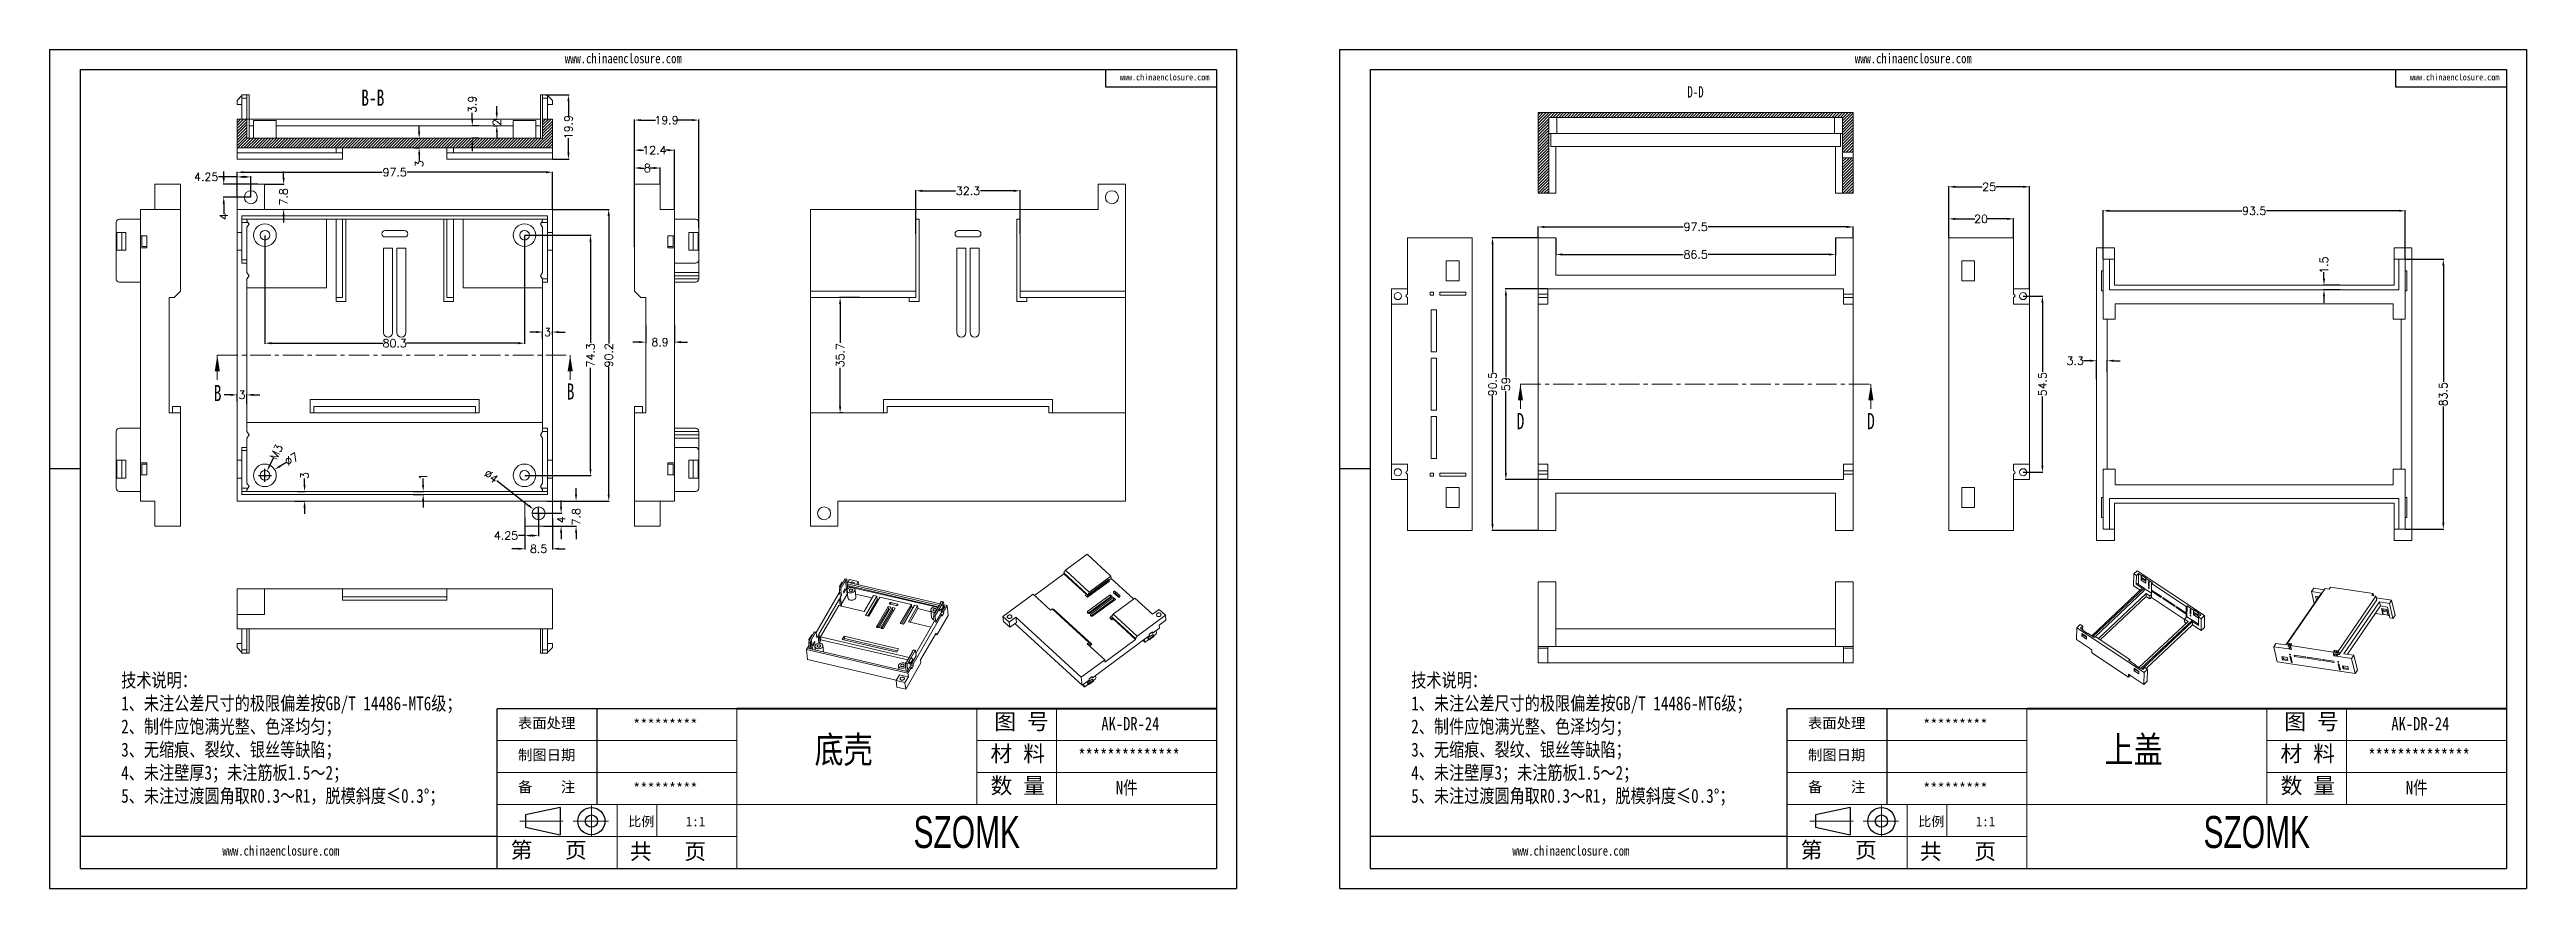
# Model space of a CAD drawing. Header units: inches. Extents: x 1384 to 2762, y 1089 to 1348.
# Drawn here: x 1384 to 2150, y 1089 to 1348 of the extents above; entities that cross this region are included whole.
import ezdxf

# ---------------------------------------------------------------- set-up
doc = ezdxf.new("R2010")
doc.units = ezdxf.units.IN
doc.linetypes.add('CENTER', pattern=[10.16, 6.35, -1.27, 1.27, -1.27])
doc.linetypes.add('CENTER2', pattern=[28.575, 19.05, -3.175, 3.175, -3.175])
doc.layers.add('文字', color=81, linetype='Continuous')
for name, color, linetype, lineweight in [('粗实线', 7, 'Continuous', 30), ('细实线', 3, 'Continuous', 9), ('细点划线', 2, 'CENTER2', 9)]:
    doc.layers.add(name, color=color, linetype=linetype, lineweight=lineweight)
doc.styles.add('SLDTEXTSTYLE3', font='TXT', dxfattribs={"width": 0.7})
doc.styles.add('SLDTEXTSTYLE6', font='TXT', dxfattribs={"width": 0.7})
doc.styles.get("Standard").update_dxf_attribs({"font": 'txt', "bigfont": 'gbcbig.shx'})
doc.styles.add('宋体', font='', dxfattribs={"width": 0.8, "height": 3.5})
doc.styles.add('长仿宋', font='', dxfattribs={"width": 0.7, "height": 4})
doc.styles.get('宋体').set_extended_font_data('SimSun')
doc.styles.get('长仿宋').set_extended_font_data('SimSun')
doc.dimstyles.new('2.5', dxfattribs={"dimtxt": 2.5, "dimasz": 2, "dimexe": 0.18, "dimexo": 0.0625, "dimgap": 0.09, "dimtad": 0, "dimzin": 12, "dimdsep": 46, "dimtxsty": 'Standard', "dimcen": 2, "dimclrd": 3, "dimclre": 3, "dimadec": 0, "dimazin": 0, "dimtfac": 1, "dimtofl": 0, "dimtmove": 0, "dimatfit": 3, "dimfxl": 0, "dimtolj": 1, "dimtzin": 0, "dimarcsym": 0})

msp = doc.modelspace()

# ---------------------------------------------------------------- texts
at = {"color": 7, "linetype": 'Continuous', "char_height": 5, "attachment_point": 1, "style": 'SLDTEXTSTYLE6'}
for s, insert in [('B-B', (1480.263, 1335.67)), ('B', (1434.653, 1244.297)), ('B', (1543.797, 1244.779)), ('D', (1837.607, 1235.604)), ('D', (1945.993, 1235.604))]:
    msp.add_mtext(s, dxfattribs=dict(at, insert=insert))
at = {"color": 0, "linetype": 'Continuous', "lineweight": 0, "insert": (1892.942, 1336.725), "char_height": 3.5, "attachment_point": 2, "style": 'SLDTEXTSTYLE3'}
msp.add_mtext('D-D', dxfattribs=at)
at = {"char_height": 3.25185, "width": 1848.18772, "attachment_point": 1}
for s, insert in [('{\\fSimHei|b0|i0|c134|p49;表面处理}', (1528.738, 1141.325)), ('{\\fSimHei|b0|i0|c134|p49;表面处理}', (1927.716, 1141.325)), ('{\\fSimHei|b0|i0|c134|p49;*********}', (1564.354, 1140.907)), ('{\\fSimHei|b0|i0|c134|p49;*********}', (1963.333, 1140.907)), ('{\\fSimHei|b0|i0|c134|p49;制图日期}', (1528.738, 1131.437)), ('{\\fSimHei|b0|i0|c134|p49;制图日期}', (1927.716, 1131.437)), ('{\\fSimHei|b0|i0|c134|p49;备    注}', (1528.738, 1121.549)), ('{\\fSimHei|b0|i0|c134|p49;*********}', (1564.354, 1121.131)), ('{\\fSimHei|b0|i0|c134|p49;备    注}', (1927.716, 1121.549)), ('{\\fSimHei|b0|i0|c134|p49;*********}', (1963.333, 1121.131))]:
    msp.add_mtext(s, dxfattribs=dict(at, insert=insert))
at = {"layer": '文字', "color": 0, "attachment_point": 1, "style": '宋体'}
for s, insert, char_height, width in [('www.chinaenclosure.com', (1543.222, 1346.826), 3.02134, 53.08209), ('www.chinaenclosure.com', (1714.859, 1340.533), 2.01423, 35.38806), ('www.chinaenclosure.com', (1942.201, 1346.826), 3.02134, 53.08209), ('www.chinaenclosure.com', (2113.838, 1340.533), 2.01423, 35.38806), ('{\\H1.111x;技术说明：\\P1、未注公差尺寸的极限偏差按GB/T 14486-MT6级；\\P2、制件应饱满光整、色泽均匀；\\P3、无缩痕、裂纹、银丝等缺陷；\\P4、未注壁厚3；未注筋板1.5～2；\\P5、未注过渡圆角取R0.3～R1，脱模斜度≤0.3%%D；}', (1406.02, 1155.089), 3.86251, 140.68566), ('{\\H1.111x;技术说明：\\P1、未注公差尺寸的极限偏差按GB/T 14486-MT6级；\\P2、制件应饱满光整、色泽均匀；\\P3、无缩痕、裂纹、银丝等缺陷；\\P4、未注壁厚3；未注筋板1.5～2；\\P5、未注过渡圆角取R0.3～R1，脱模斜度≤0.3%%D；}', (1804.999, 1155.089), 3.86251, 140.68566), ('{\\H1.111x;AK-DR-24}', (1709.164, 1141.549), 3.70801, 42.86878), ('{\\H1.111x;AK-DR-24}', (2108.143, 1141.549), 3.70801, 42.86878), ('底壳', (1620.452, 1135.595), 8.24, 105.34576), ('上盖', (2019.431, 1135.595), 8.24, 105.34576), ('{\\H1.111x;**************}', (1702.032, 1131.661), 3.70801, 42.86878), ('{\\H1.111x;**************}', (2101.01, 1131.661), 3.70801, 42.86878), ('{\\H1.111x;N件}', (1713.649, 1121.773), 3.70801, 42.86878), ('{\\H1.111x;N件}', (2112.628, 1121.773), 3.70801, 42.86878), ('www.chinaenclosure.com', (1437.297, 1101.686), 3.02134, 53.08209), ('www.chinaenclosure.com', (1836.276, 1101.686), 3.02134, 53.08209)]:
    msp.add_mtext(s, dxfattribs=dict(at, insert=insert, char_height=char_height, width=width))
at = {"layer": '粗实线', "char_height": 9.88803, "width": 110.88448, "attachment_point": 1, "style": '长仿宋'}
for insert in [(1651.074, 1110.927), (2050.053, 1110.927)]:
    msp.add_mtext('{\\fSTXinwei|b0|i0|c134|p2;SZOMK}', dxfattribs=dict(at, insert=insert))
at = {"layer": '细实线', "color": 7, "attachment_point": 1}
for s, insert, char_height, width in [('{\\fSimSun|b0|i0|c134|p54;图 号}', (1676.046, 1142.63), 4.94402, 24.72008), ('{\\fSimSun|b0|i0|c134|p54;图 号}', (2075.025, 1142.63), 4.94402, 24.72008), ('{\\fSimSun|b0|i0|c134|p54;材 料   }', (1674.874, 1132.742), 4.94402, 24.72008), ('{\\fSimSun|b0|i0|c134|p54;材 料   }', (2073.852, 1132.742), 4.94402, 24.72008), ('{\\fSimSun|b0|i0|c134|p54;数 量}', (1674.898, 1122.806), 4.94402, 22.33769), ('{\\fSimSun|b0|i0|c134|p54;数 量}', (2073.876, 1122.806), 4.94402, 22.33769), ('{\\fSimSun|b0|i0|c134|p54;比例}', (1562.83, 1110.723), 2.96641, 13.02161), ('{\\fSimSun|b0|i0|c134|p54;比例}', (1961.808, 1110.723), 2.96641, 13.02161), ('{\\fSimSun|b0|i0|c134|p54;第   页}', (1526.449, 1102.88), 4.94402, 37.08012), ('{\\fSimSun|b0|i0|c134|p54;1:1}', (1580.597, 1110.723), 2.96641, 13.02161), ('{\\fSimSun|b0|i0|c134|p54;第   页}', (1925.428, 1102.88), 4.94402, 37.08012), ('{\\fSimSun|b0|i0|c134|p54;1:1}', (1979.576, 1110.723), 2.96641, 13.02161), ('{\\fSimSun|b0|i0|c134|p54; 共   页}', (1559.974, 1102.46), 4.94402, 37.08012), ('{\\fSimSun|b0|i0|c134|p54; 共   页}', (1958.953, 1102.46), 4.94402, 37.08012)]:
    msp.add_mtext(s, dxfattribs=dict(at, insert=insert, char_height=char_height, width=width))

# ---------------------------------------------------------------- blocks, each defined once
blk = doc.blocks.new('*D183')
at = {"color": 3, "lineweight": -2, "transparency": 16777216}
for p, q in [((1441.87, 1308.66), (1436.13, 1308.66)), ((1441.87, 1302.54), (1441.87, 1308.84)), ((1444.12, 1308.66), (1443.87, 1308.66)), ((1446.12, 1302.44), (1446.12, 1308.84))]:
    blk.add_line(p, q, dxfattribs=at)
at = {"color": 3, "transparency": 16777216}
for points in [[(1443.87, 1309), (1443.87, 1308.33), (1441.87, 1308.66)], [(1444.12, 1309), (1444.12, 1308.33), (1446.12, 1308.66)]]:
    blk.add_solid(points, dxfattribs=at)
at = {"layer": 'Defpoints', "color": 0, "transparency": 16777216}
for p in [(1441.87, 1308.66), (1441.87, 1302.48), (1446.12, 1302.38)]:
    blk.add_point(p, dxfattribs=at)
at = {"color": 0, "transparency": 16777216, "insert": (1432.29, 1308.66), "char_height": 2.5, "attachment_point": 5}
blk.add_mtext('\\A1;4.25', dxfattribs=at)
blk = doc.blocks.new('*D184')
at = {"color": 3, "lineweight": -2, "transparency": 16777216}
for p, q in [((1441.87, 1304.32), (1441.87, 1310.28)), ((1443.87, 1310.1), (1486.78, 1310.1)), ((1537.37, 1310.1), (1494.46, 1310.1)), ((1539.37, 1298.64), (1539.37, 1310.28))]:
    blk.add_line(p, q, dxfattribs=at)
at = {"color": 3, "transparency": 16777216}
for points in [[(1443.87, 1310.44), (1443.87, 1309.77), (1441.87, 1310.1)], [(1537.37, 1310.44), (1537.37, 1309.77), (1539.37, 1310.1)]]:
    blk.add_solid(points, dxfattribs=at)
at = {"layer": 'Defpoints', "color": 0, "transparency": 16777216}
for p in [(1539.37, 1310.1), (1441.87, 1304.26), (1539.37, 1298.58)]:
    blk.add_point(p, dxfattribs=at)
at = {"color": 0, "transparency": 16777216, "insert": (1490.62, 1310.1), "char_height": 2.5, "attachment_point": 5}
blk.add_mtext('\\A1;97.5', dxfattribs=at)
blk = doc.blocks.new('*D185')
at = {"color": 3, "lineweight": -2, "transparency": 16777216}
for p, q in [((1456.25, 1308.38), (1456.25, 1310.38)), ((1450.43, 1306.38), (1456.43, 1306.38)), ((1455.88, 1298.58), (1456.43, 1298.58)), ((1456.25, 1296.58), (1456.25, 1294.58))]:
    blk.add_line(p, q, dxfattribs=at)
at = {"color": 3, "transparency": 16777216}
for points in [[(1455.91, 1308.38), (1456.58, 1308.38), (1456.25, 1306.38)], [(1455.91, 1296.58), (1456.58, 1296.58), (1456.25, 1298.58)]]:
    blk.add_solid(points, dxfattribs=at)
at = {"layer": 'Defpoints', "color": 0, "transparency": 16777216}
for p in [(1450.37, 1306.38), (1456.25, 1306.38), (1455.82, 1298.58)]:
    blk.add_point(p, dxfattribs=at)
at = {"color": 0, "transparency": 16777216, "insert": (1456.25, 1302.48), "char_height": 2.5, "attachment_point": 5, "rotation": 90}
blk.add_mtext('\\A1;7.8', dxfattribs=at)
blk = doc.blocks.new('*D186')
at = {"color": 3, "lineweight": -2, "transparency": 16777216}
for p, q in [((1437.74, 1308.38), (1437.74, 1310.38)), ((1448.33, 1306.38), (1437.56, 1306.38)), ((1446.06, 1302.38), (1437.56, 1302.38)), ((1437.74, 1300.38), (1437.74, 1297.27))]:
    blk.add_line(p, q, dxfattribs=at)
at = {"color": 3, "transparency": 16777216}
for points in [[(1437.41, 1308.38), (1438.07, 1308.38), (1437.74, 1306.38)], [(1437.41, 1300.38), (1438.07, 1300.38), (1437.74, 1302.38)]]:
    blk.add_solid(points, dxfattribs=at)
at = {"layer": 'Defpoints', "color": 0, "transparency": 16777216}
for p in [(1437.74, 1302.38), (1446.12, 1302.38), (1448.39, 1306.38)]:
    blk.add_point(p, dxfattribs=at)
at = {"color": 0, "transparency": 16777216, "insert": (1437.74, 1296.35), "char_height": 2.5, "attachment_point": 5, "rotation": 90}
blk.add_mtext('\\A1;4', dxfattribs=at)
blk = doc.blocks.new('*D187')
at = {"color": 3, "lineweight": -2, "transparency": 16777216}
for p, q in [((1450.47, 1290.56), (1450.47, 1257.03)), ((1530.77, 1290.56), (1530.77, 1257.03)), ((1452.47, 1257.21), (1486.99, 1257.21)), ((1528.77, 1257.21), (1494.25, 1257.21))]:
    blk.add_line(p, q, dxfattribs=at)
at = {"color": 3, "transparency": 16777216}
for points in [[(1452.47, 1257.55), (1452.47, 1256.88), (1450.47, 1257.21)], [(1528.77, 1257.55), (1528.77, 1256.88), (1530.77, 1257.21)]]:
    blk.add_solid(points, dxfattribs=at)
at = {"layer": 'Defpoints', "color": 0, "transparency": 16777216}
for p in [(1450.47, 1290.63), (1530.77, 1290.63), (1530.77, 1257.21)]:
    blk.add_point(p, dxfattribs=at)
at = {"color": 0, "transparency": 16777216, "insert": (1490.62, 1257.21), "char_height": 2.5, "attachment_point": 5}
blk.add_mtext('\\A1;80.3', dxfattribs=at)
blk = doc.blocks.new('*D188')
at = {"color": 3, "lineweight": -2, "transparency": 16777216}
for p, q in [((1530.83, 1290.63), (1551.35, 1290.63)), ((1551.17, 1288.63), (1551.17, 1257.32)), ((1551.17, 1218.33), (1551.17, 1249.64)), ((1530.83, 1216.33), (1551.35, 1216.33))]:
    blk.add_line(p, q, dxfattribs=at)
at = {"color": 3, "transparency": 16777216}
for points in [[(1550.83, 1288.63), (1551.5, 1288.63), (1551.17, 1290.63)], [(1550.83, 1218.33), (1551.5, 1218.33), (1551.17, 1216.33)]]:
    blk.add_solid(points, dxfattribs=at)
at = {"layer": 'Defpoints', "color": 0, "transparency": 16777216}
for p in [(1530.77, 1290.63), (1530.77, 1216.33), (1551.17, 1216.33)]:
    blk.add_point(p, dxfattribs=at)
at = {"color": 0, "transparency": 16777216, "insert": (1551.17, 1253.48), "char_height": 2.5, "attachment_point": 5, "rotation": 90}
blk.add_mtext('\\A1;74.3', dxfattribs=at)
blk = doc.blocks.new('*D189')
at = {"color": 3, "lineweight": -2, "transparency": 16777216}
for p, q in [((1539.43, 1298.58), (1556.98, 1298.58)), ((1556.8, 1296.58), (1556.8, 1257.11)), ((1556.8, 1210.38), (1556.8, 1249.85)), ((1539.43, 1208.38), (1556.98, 1208.38))]:
    blk.add_line(p, q, dxfattribs=at)
at = {"color": 3, "transparency": 16777216}
for points in [[(1556.47, 1296.58), (1557.14, 1296.58), (1556.8, 1298.58)], [(1556.47, 1210.38), (1557.14, 1210.38), (1556.8, 1208.38)]]:
    blk.add_solid(points, dxfattribs=at)
at = {"layer": 'Defpoints', "color": 0, "transparency": 16777216}
for p in [(1539.37, 1298.58), (1556.8, 1298.58), (1539.37, 1208.38)]:
    blk.add_point(p, dxfattribs=at)
at = {"color": 0, "transparency": 16777216, "insert": (1556.8, 1253.48), "char_height": 2.5, "attachment_point": 5, "rotation": 90}
blk.add_mtext('\\A1;90.2', dxfattribs=at)
blk = doc.blocks.new('*D190')
at = {"color": 3, "lineweight": -2, "transparency": 16777216}
for p, q in [((1546.7, 1210.38), (1546.7, 1212.38)), ((1537.74, 1208.38), (1546.88, 1208.38)), ((1539.43, 1200.58), (1546.88, 1200.58)), ((1546.7, 1198.58), (1546.7, 1196.58))]:
    blk.add_line(p, q, dxfattribs=at)
at = {"color": 3, "transparency": 16777216}
for points in [[(1546.37, 1210.38), (1547.03, 1210.38), (1546.7, 1208.38)], [(1546.37, 1198.58), (1547.03, 1198.58), (1546.7, 1200.58)]]:
    blk.add_solid(points, dxfattribs=at)
at = {"layer": 'Defpoints', "color": 0, "transparency": 16777216}
for p in [(1537.68, 1208.38), (1546.7, 1208.38), (1539.37, 1200.58)]:
    blk.add_point(p, dxfattribs=at)
at = {"color": 0, "transparency": 16777216, "insert": (1546.7, 1203.51), "char_height": 2.5, "attachment_point": 5, "rotation": 90}
blk.add_mtext('\\A1;7.8', dxfattribs=at)
blk = doc.blocks.new('*D191')
at = {"color": 3, "lineweight": -2, "transparency": 16777216}
for p, q in [((1539.37, 1202.93), (1539.37, 1193.43)), ((1530.87, 1202.01), (1530.87, 1193.43)), ((1528.87, 1193.61), (1526.87, 1193.61)), ((1541.37, 1193.61), (1543.37, 1193.61))]:
    blk.add_line(p, q, dxfattribs=at)
at = {"color": 3, "transparency": 16777216}
for points in [[(1528.87, 1193.94), (1528.87, 1193.27), (1530.87, 1193.61)], [(1541.37, 1193.94), (1541.37, 1193.27), (1539.37, 1193.61)]]:
    blk.add_solid(points, dxfattribs=at)
at = {"layer": 'Defpoints', "color": 0, "transparency": 16777216}
for p in [(1539.37, 1203), (1530.87, 1202.07), (1530.87, 1193.61)]:
    blk.add_point(p, dxfattribs=at)
at = {"color": 0, "transparency": 16777216, "insert": (1535.12, 1193.61), "char_height": 2.5, "attachment_point": 5}
blk.add_mtext('\\A1;8.5', dxfattribs=at)
blk = doc.blocks.new('*D192')
at = {"color": 3, "lineweight": -2, "transparency": 16777216}
for p, q in [((1534.37, 1260.66), (1532.37, 1260.66)), ((1536.37, 1258.81), (1536.37, 1260.84)), ((1539.37, 1259.87), (1539.37, 1260.84)), ((1541.37, 1260.66), (1543.37, 1260.66))]:
    blk.add_line(p, q, dxfattribs=at)
at = {"color": 3, "transparency": 16777216}
for points in [[(1534.37, 1260.99), (1534.37, 1260.33), (1536.37, 1260.66)], [(1541.37, 1260.99), (1541.37, 1260.33), (1539.37, 1260.66)]]:
    blk.add_solid(points, dxfattribs=at)
at = {"layer": 'Defpoints', "color": 0, "transparency": 16777216}
for p in [(1536.37, 1260.66), (1536.37, 1258.75), (1539.37, 1259.8)]:
    blk.add_point(p, dxfattribs=at)
at = {"color": 0, "transparency": 16777216, "insert": (1537.87, 1260.66), "char_height": 2.5, "attachment_point": 5}
blk.add_mtext('\\A1;3', dxfattribs=at)
blk = doc.blocks.new('*D193')
at = {"color": 3, "lineweight": -2, "transparency": 16777216}
for p, q in [((1460.63, 1211.38), (1462.9, 1211.38)), ((1462.72, 1213.38), (1462.72, 1215.38)), ((1459.69, 1208.38), (1462.9, 1208.38)), ((1462.72, 1206.38), (1462.72, 1204.38))]:
    blk.add_line(p, q, dxfattribs=at)
at = {"color": 3, "transparency": 16777216}
for points in [[(1462.39, 1213.38), (1463.06, 1213.38), (1462.72, 1211.38)], [(1462.39, 1206.38), (1463.06, 1206.38), (1462.72, 1208.38)]]:
    blk.add_solid(points, dxfattribs=at)
at = {"layer": 'Defpoints', "color": 0, "transparency": 16777216}
for p in [(1460.57, 1211.38), (1462.72, 1211.38), (1459.62, 1208.38)]:
    blk.add_point(p, dxfattribs=at)
at = {"color": 0, "transparency": 16777216, "insert": (1462.72, 1216.3), "char_height": 2.5, "attachment_point": 5, "rotation": 90}
blk.add_mtext('\\A1;3', dxfattribs=at)
blk = doc.blocks.new('*D194')
at = {"color": 3, "lineweight": -2, "transparency": 16777216}
for p, q in [((1439.87, 1241.22), (1437.87, 1241.22)), ((1441.87, 1239.2), (1441.87, 1241.4)), ((1444.87, 1238.35), (1444.87, 1241.4)), ((1446.87, 1241.22), (1448.87, 1241.22))]:
    blk.add_line(p, q, dxfattribs=at)
at = {"color": 3, "transparency": 16777216}
for points in [[(1439.87, 1241.56), (1439.87, 1240.89), (1441.87, 1241.22)], [(1446.87, 1241.56), (1446.87, 1240.89), (1444.87, 1241.22)]]:
    blk.add_solid(points, dxfattribs=at)
at = {"layer": 'Defpoints', "color": 0, "transparency": 16777216}
for p in [(1444.87, 1241.22), (1441.87, 1239.14), (1444.87, 1238.29)]:
    blk.add_point(p, dxfattribs=at)
at = {"color": 0, "transparency": 16777216, "insert": (1443.37, 1241.22), "char_height": 2.5, "attachment_point": 5}
blk.add_mtext('\\A1;3', dxfattribs=at)
blk = doc.blocks.new('*D195')
at = {"color": 3, "lineweight": -2, "transparency": 16777216}
for p, q in [((1450.47, 1214.33), (1450.47, 1218.33)), ((1453.05, 1221.62), (1452, 1219.47)), ((1448.47, 1216.33), (1452.47, 1216.33))]:
    blk.add_line(p, q, dxfattribs=at)
at = {"color": 3, "transparency": 16777216}
blk.add_solid([(1451.71, 1219.62), (1452.3, 1219.33), (1451.13, 1217.68)], dxfattribs=at)
at = {"layer": 'Defpoints', "color": 0, "transparency": 16777216}
for p in [(1449.81, 1214.98), (1451.13, 1217.68)]:
    blk.add_point(p, dxfattribs=at)
at = {"color": 0, "transparency": 16777216, "insert": (1454, 1223.57), "char_height": 2.5, "attachment_point": 5, "rotation": 63.99706}
blk.add_mtext('\\A1;M3', dxfattribs=at)
blk = doc.blocks.new('*D196')
at = {"color": 3, "lineweight": -2, "transparency": 16777216}
for p, q in [((1450.47, 1214.33), (1450.47, 1218.33)), ((1456.89, 1220.21), (1455.18, 1219.18)), ((1448.47, 1216.33), (1452.47, 1216.33))]:
    blk.add_line(p, q, dxfattribs=at)
at = {"color": 3, "transparency": 16777216}
blk.add_solid([(1455, 1219.46), (1455.35, 1218.89), (1453.46, 1218.14)], dxfattribs=at)
at = {"layer": 'Defpoints', "color": 0, "transparency": 16777216}
for p in [(1453.46, 1218.14), (1447.48, 1214.51)]:
    blk.add_point(p, dxfattribs=at)
at = {"color": 0, "transparency": 16777216, "insert": (1458.74, 1221.34), "char_height": 2.5, "attachment_point": 5, "rotation": 31.19489}
blk.add_mtext('\\A1;∅7', dxfattribs=at)
blk = doc.blocks.new('*D197')
at = {"color": 3, "lineweight": -2, "transparency": 16777216}
for p, q in [((1496.29, 1211.38), (1499.59, 1211.38)), ((1499.41, 1213.38), (1499.41, 1215.38)), ((1496.29, 1210.38), (1499.59, 1210.38)), ((1499.41, 1208.38), (1499.41, 1206.38))]:
    blk.add_line(p, q, dxfattribs=at)
at = {"color": 3, "transparency": 16777216}
for points in [[(1499.07, 1213.38), (1499.74, 1213.38), (1499.41, 1211.38)], [(1499.07, 1208.38), (1499.74, 1208.38), (1499.41, 1210.38)]]:
    blk.add_solid(points, dxfattribs=at)
at = {"layer": 'Defpoints', "color": 0, "transparency": 16777216}
for p in [(1496.23, 1211.38), (1499.41, 1211.38), (1496.23, 1210.38)]:
    blk.add_point(p, dxfattribs=at)
at = {"color": 0, "transparency": 16777216, "insert": (1499.41, 1215.88), "char_height": 2.5, "attachment_point": 5, "rotation": 90}
blk.add_mtext('\\A1;1', dxfattribs=at)
blk = doc.blocks.new('*D198')
at = {"color": 3, "lineweight": -2, "transparency": 16777216}
for p, q in [((1522.19, 1214.7), (1531.97, 1207.04)), ((1533.12, 1204.58), (1537.12, 1204.58)), ((1535.12, 1202.58), (1535.12, 1206.58))]:
    blk.add_line(p, q, dxfattribs=at)
at = {"color": 3, "transparency": 16777216}
blk.add_solid([(1532.18, 1207.3), (1531.76, 1206.78), (1533.55, 1205.81)], dxfattribs=at)
at = {"layer": 'Defpoints', "color": 0, "transparency": 16777216}
for p in [(1533.55, 1205.81), (1536.7, 1203.34)]:
    blk.add_point(p, dxfattribs=at)
at = {"color": 0, "transparency": 16777216, "insert": (1520.47, 1216.04), "char_height": 2.5, "attachment_point": 5, "rotation": 321.95941}
blk.add_mtext('\\A1;∅4', dxfattribs=at)
blk = doc.blocks.new('*D199')
at = {"color": 3, "lineweight": -2, "transparency": 16777216}
for p, q in [((1530.87, 1203.24), (1530.87, 1197.51)), ((1535.12, 1204.51), (1535.12, 1197.51)), ((1530.87, 1197.69), (1528.87, 1197.69)), ((1533.12, 1197.69), (1532.87, 1197.69))]:
    blk.add_line(p, q, dxfattribs=at)
at = {"color": 3, "transparency": 16777216}
for points in [[(1532.87, 1198.02), (1532.87, 1197.36), (1530.87, 1197.69)], [(1533.12, 1198.02), (1533.12, 1197.36), (1535.12, 1197.69)]]:
    blk.add_solid(points, dxfattribs=at)
at = {"layer": 'Defpoints', "color": 0, "transparency": 16777216}
for p in [(1530.87, 1203.3), (1535.12, 1204.58), (1530.87, 1197.69)]:
    blk.add_point(p, dxfattribs=at)
at = {"color": 0, "transparency": 16777216, "insert": (1525.03, 1197.69), "char_height": 2.5, "attachment_point": 5}
blk.add_mtext('\\A1;4.25', dxfattribs=at)
blk = doc.blocks.new('*D200')
at = {"color": 3, "lineweight": -2, "transparency": 16777216}
for p, q in [((1536.06, 1204.58), (1542.25, 1204.58)), ((1542.07, 1206.58), (1542.07, 1208.58)), ((1536.65, 1200.58), (1542.25, 1200.58)), ((1542.07, 1198.58), (1542.07, 1196.58))]:
    blk.add_line(p, q, dxfattribs=at)
at = {"color": 3, "transparency": 16777216}
for points in [[(1541.74, 1206.58), (1542.4, 1206.58), (1542.07, 1204.58)], [(1541.74, 1198.58), (1542.4, 1198.58), (1542.07, 1200.58)]]:
    blk.add_solid(points, dxfattribs=at)
at = {"layer": 'Defpoints', "color": 0, "transparency": 16777216}
for p in [(1536, 1204.58), (1536.59, 1200.58), (1542.07, 1200.58)]:
    blk.add_point(p, dxfattribs=at)
at = {"color": 0, "transparency": 16777216, "insert": (1542.07, 1202.58), "char_height": 2.5, "attachment_point": 5, "rotation": 90}
blk.add_mtext('\\A1;4', dxfattribs=at)
blk = doc.blocks.new('*D201')
at = {"color": 3, "lineweight": -2, "transparency": 16777216}
for p, q in [((1564.73, 1297.54), (1564.73, 1311.59)), ((1566.73, 1311.41), (1567.81, 1311.41)), ((1570.73, 1311.41), (1569.65, 1311.41)), ((1572.73, 1306.44), (1572.73, 1311.59))]:
    blk.add_line(p, q, dxfattribs=at)
at = {"color": 3, "transparency": 16777216}
for points in [[(1566.73, 1311.75), (1566.73, 1311.08), (1564.73, 1311.41)], [(1570.73, 1311.75), (1570.73, 1311.08), (1572.73, 1311.41)]]:
    blk.add_solid(points, dxfattribs=at)
at = {"layer": 'Defpoints', "color": 0, "transparency": 16777216}
for p in [(1572.73, 1311.41), (1572.73, 1306.38), (1564.73, 1297.48)]:
    blk.add_point(p, dxfattribs=at)
at = {"color": 0, "transparency": 16777216, "insert": (1568.73, 1311.41), "char_height": 2.5, "attachment_point": 5}
blk.add_mtext('\\A1;8', dxfattribs=at)
blk = doc.blocks.new('*D202')
at = {"color": 3, "lineweight": -2, "transparency": 16777216}
for p, q in [((1564.73, 1289.91), (1564.73, 1317.11)), ((1566.73, 1316.93), (1567.51, 1316.93)), ((1575.13, 1316.93), (1574.35, 1316.93)), ((1577.13, 1298.64), (1577.13, 1317.11))]:
    blk.add_line(p, q, dxfattribs=at)
at = {"color": 3, "transparency": 16777216}
for points in [[(1566.73, 1317.27), (1566.73, 1316.6), (1564.73, 1316.93)], [(1575.13, 1317.27), (1575.13, 1316.6), (1577.13, 1316.93)]]:
    blk.add_solid(points, dxfattribs=at)
at = {"layer": 'Defpoints', "color": 0, "transparency": 16777216}
for p in [(1577.13, 1316.93), (1577.13, 1298.58), (1564.73, 1289.85)]:
    blk.add_point(p, dxfattribs=at)
at = {"color": 0, "transparency": 16777216, "insert": (1570.93, 1316.93), "char_height": 2.5, "attachment_point": 5}
blk.add_mtext('\\A1;12.4', dxfattribs=at)
blk = doc.blocks.new('*D203')
at = {"color": 3, "lineweight": -2, "transparency": 16777216}
for p, q in [((1564.73, 1287.03), (1564.73, 1326.42)), ((1566.73, 1326.24), (1571.26, 1326.24)), ((1582.63, 1326.24), (1578.1, 1326.24)), ((1584.63, 1292.88), (1584.63, 1326.42))]:
    blk.add_line(p, q, dxfattribs=at)
at = {"color": 3, "transparency": 16777216}
for points in [[(1566.73, 1326.57), (1566.73, 1325.91), (1564.73, 1326.24)], [(1582.63, 1326.57), (1582.63, 1325.91), (1584.63, 1326.24)]]:
    blk.add_solid(points, dxfattribs=at)
at = {"layer": 'Defpoints', "color": 0, "transparency": 16777216}
for p in [(1564.73, 1326.24), (1584.63, 1292.82), (1564.73, 1286.97)]:
    blk.add_point(p, dxfattribs=at)
at = {"color": 0, "transparency": 16777216, "insert": (1574.68, 1326.24), "char_height": 2.5, "attachment_point": 5}
blk.add_mtext('\\A1;19.9', dxfattribs=at)
blk = doc.blocks.new('*D204')
at = {"color": 3, "lineweight": -2, "transparency": 16777216}
for p, q in [((1566.23, 1257.55), (1564.23, 1257.55)), ((1568.23, 1262.66), (1568.23, 1257.37)), ((1577.13, 1262.66), (1577.13, 1257.37)), ((1579.13, 1257.55), (1581.13, 1257.55))]:
    blk.add_line(p, q, dxfattribs=at)
at = {"color": 3, "transparency": 16777216}
for points in [[(1566.23, 1257.88), (1566.23, 1257.21), (1568.23, 1257.55)], [(1579.13, 1257.88), (1579.13, 1257.21), (1577.13, 1257.55)]]:
    blk.add_solid(points, dxfattribs=at)
at = {"layer": 'Defpoints', "color": 0, "transparency": 16777216}
for p in [(1568.23, 1262.72), (1577.13, 1262.72), (1577.13, 1257.55)]:
    blk.add_point(p, dxfattribs=at)
at = {"color": 0, "transparency": 16777216, "insert": (1572.68, 1257.55), "char_height": 2.5, "attachment_point": 5}
blk.add_mtext('\\A1;8.9', dxfattribs=at)
blk = doc.blocks.new('*D205')
at = {"color": 3, "lineweight": -2, "transparency": 16777216}
for p, q in [((1634.41, 1271.33), (1628.19, 1271.33)), ((1628.37, 1269.33), (1628.37, 1257.32)), ((1628.37, 1237.63), (1628.37, 1249.64)), ((1629.23, 1235.63), (1628.19, 1235.63))]:
    blk.add_line(p, q, dxfattribs=at)
at = {"color": 3, "transparency": 16777216}
for points in [[(1628.04, 1269.33), (1628.71, 1269.33), (1628.37, 1271.33)], [(1628.04, 1237.63), (1628.71, 1237.63), (1628.37, 1235.63)]]:
    blk.add_solid(points, dxfattribs=at)
at = {"layer": 'Defpoints', "color": 0, "transparency": 16777216}
for p in [(1628.37, 1271.33), (1634.47, 1271.33), (1629.29, 1235.63)]:
    blk.add_point(p, dxfattribs=at)
at = {"color": 0, "transparency": 16777216, "insert": (1628.37, 1253.48), "char_height": 2.5, "attachment_point": 5, "rotation": 90}
blk.add_mtext('\\A1;35.7', dxfattribs=at)
blk = doc.blocks.new('*D206')
at = {"color": 3, "lineweight": -2, "transparency": 16777216}
for p, q in [((1651.77, 1291.02), (1651.77, 1304.54)), ((1653.77, 1304.36), (1664.08, 1304.36)), ((1682.07, 1304.36), (1671.76, 1304.36)), ((1684.07, 1291.02), (1684.07, 1304.54))]:
    blk.add_line(p, q, dxfattribs=at)
at = {"color": 3, "transparency": 16777216}
for points in [[(1653.77, 1304.69), (1653.77, 1304.02), (1651.77, 1304.36)], [(1682.07, 1304.69), (1682.07, 1304.02), (1684.07, 1304.36)]]:
    blk.add_solid(points, dxfattribs=at)
at = {"layer": 'Defpoints', "color": 0, "transparency": 16777216}
for p in [(1684.07, 1304.36), (1651.77, 1290.95), (1684.07, 1290.95)]:
    blk.add_point(p, dxfattribs=at)
at = {"color": 0, "transparency": 16777216, "insert": (1667.92, 1304.36), "char_height": 2.5, "attachment_point": 5}
blk.add_mtext('\\A1;32.3', dxfattribs=at)
blk = doc.blocks.new('*D207')
at = {"color": 3, "lineweight": -2, "transparency": 16777216}
for p, q in [((1496.59, 1320.61), (1498.36, 1320.61)), ((1498.18, 1322.61), (1498.18, 1324.61)), ((1496.59, 1317.61), (1498.36, 1317.61)), ((1498.18, 1315.61), (1498.18, 1313.61))]:
    blk.add_line(p, q, dxfattribs=at)
at = {"color": 3, "transparency": 16777216}
for points in [[(1497.85, 1322.61), (1498.51, 1322.61), (1498.18, 1320.61)], [(1497.85, 1315.61), (1498.51, 1315.61), (1498.18, 1317.61)]]:
    blk.add_solid(points, dxfattribs=at)
at = {"layer": 'Defpoints', "color": 0, "transparency": 16777216}
for p in [(1496.53, 1320.61), (1498.18, 1320.61), (1496.53, 1317.61)]:
    blk.add_point(p, dxfattribs=at)
at = {"color": 0, "transparency": 16777216, "insert": (1498.18, 1312.69), "char_height": 2.5, "attachment_point": 5, "rotation": 90}
blk.add_mtext('\\A1;3', dxfattribs=at)
blk = doc.blocks.new('*D208')
at = {"color": 3, "lineweight": -2, "transparency": 16777216}
for p, q in [((1514.61, 1326.51), (1514.61, 1328.51)), ((1516.65, 1324.51), (1514.43, 1324.51)), ((1516.65, 1320.61), (1514.43, 1320.61)), ((1514.61, 1318.61), (1514.61, 1316.61))]:
    blk.add_line(p, q, dxfattribs=at)
at = {"color": 3, "transparency": 16777216}
for points in [[(1514.28, 1326.51), (1514.94, 1326.51), (1514.61, 1324.51)], [(1514.28, 1318.61), (1514.94, 1318.61), (1514.61, 1320.61)]]:
    blk.add_solid(points, dxfattribs=at)
at = {"layer": 'Defpoints', "color": 0, "transparency": 16777216}
for p in [(1514.61, 1324.51), (1516.71, 1324.51), (1516.71, 1320.61)]:
    blk.add_point(p, dxfattribs=at)
at = {"color": 0, "transparency": 16777216, "insert": (1514.61, 1331.1), "char_height": 2.5, "attachment_point": 5, "rotation": 90}
blk.add_mtext('\\A1;3.9', dxfattribs=at)
blk = doc.blocks.new('*D209')
at = {"color": 3, "lineweight": -2, "transparency": 16777216}
for p, q in [((1521.13, 1326.51), (1522.37, 1326.51)), ((1522.19, 1328.51), (1522.19, 1330.51)), ((1521.13, 1324.51), (1522.37, 1324.51)), ((1522.19, 1322.51), (1522.19, 1320.51))]:
    blk.add_line(p, q, dxfattribs=at)
at = {"color": 3, "transparency": 16777216}
for points in [[(1521.86, 1328.51), (1522.52, 1328.51), (1522.19, 1326.51)], [(1521.86, 1322.51), (1522.52, 1322.51), (1522.19, 1324.51)]]:
    blk.add_solid(points, dxfattribs=at)
at = {"layer": 'Defpoints', "color": 0, "transparency": 16777216}
for p in [(1521.07, 1326.51), (1522.19, 1326.51), (1521.07, 1324.51)]:
    blk.add_point(p, dxfattribs=at)
at = {"color": 0, "transparency": 16777216, "insert": (1522.19, 1325.51), "char_height": 2.5, "attachment_point": 5, "rotation": 90}
blk.add_mtext('\\A1;2', dxfattribs=at)
blk = doc.blocks.new('*D210')
at = {"color": 3, "lineweight": -2, "transparency": 16777216}
for p, q in [((1537.18, 1334.01), (1544.53, 1334.01)), ((1544.35, 1332.01), (1544.35, 1327.49)), ((1544.35, 1316.11), (1544.35, 1320.64)), ((1539.43, 1314.11), (1544.53, 1314.11))]:
    blk.add_line(p, q, dxfattribs=at)
at = {"color": 3, "transparency": 16777216}
for points in [[(1544.02, 1332.01), (1544.68, 1332.01), (1544.35, 1334.01)], [(1544.02, 1316.11), (1544.68, 1316.11), (1544.35, 1314.11)]]:
    blk.add_solid(points, dxfattribs=at)
at = {"layer": 'Defpoints', "color": 0, "transparency": 16777216}
for p in [(1537.12, 1334.01), (1544.35, 1334.01), (1539.37, 1314.11)]:
    blk.add_point(p, dxfattribs=at)
at = {"color": 0, "transparency": 16777216, "insert": (1544.35, 1324.06), "char_height": 2.5, "attachment_point": 5, "rotation": 90}
blk.add_mtext('\\A1;19.9', dxfattribs=at)
blk = doc.blocks.new('*D172')
at = {"color": 3, "lineweight": -2, "transparency": 16777216}
for p, q in [((1844.22, 1289.86), (1844.22, 1293.36)), ((1846.22, 1293.18), (1889.13, 1293.18)), ((1939.72, 1293.18), (1896.81, 1293.18)), ((1941.72, 1289.86), (1941.72, 1293.36))]:
    blk.add_line(p, q, dxfattribs=at)
at = {"color": 3, "transparency": 16777216}
for points in [[(1846.22, 1293.51), (1846.22, 1292.84), (1844.22, 1293.18)], [(1939.72, 1293.51), (1939.72, 1292.84), (1941.72, 1293.18)]]:
    blk.add_solid(points, dxfattribs=at)
at = {"layer": 'Defpoints', "color": 0, "transparency": 16777216}
for p in [(1844.22, 1289.79), (1941.72, 1293.18), (1941.72, 1289.79)]:
    blk.add_point(p, dxfattribs=at)
at = {"color": 0, "transparency": 16777216, "insert": (1892.97, 1293.18), "char_height": 2.5, "attachment_point": 5}
blk.add_mtext('\\A1;97.5', dxfattribs=at)
blk = doc.blocks.new('*D173')
at = {"color": 3, "lineweight": -2, "transparency": 16777216}
for p, q in [((1844.16, 1289.79), (1829.97, 1289.79)), ((1830.15, 1287.79), (1830.15, 1248.18)), ((1830.15, 1201.29), (1830.15, 1240.91)), ((1844.16, 1199.29), (1829.97, 1199.29))]:
    blk.add_line(p, q, dxfattribs=at)
at = {"color": 3, "transparency": 16777216}
for points in [[(1829.82, 1287.79), (1830.48, 1287.79), (1830.15, 1289.79)], [(1829.82, 1201.29), (1830.48, 1201.29), (1830.15, 1199.29)]]:
    blk.add_solid(points, dxfattribs=at)
at = {"layer": 'Defpoints', "color": 0, "transparency": 16777216}
for p in [(1830.15, 1289.79), (1844.22, 1289.79), (1844.22, 1199.29)]:
    blk.add_point(p, dxfattribs=at)
at = {"color": 0, "transparency": 16777216, "insert": (1830.15, 1244.54), "char_height": 2.5, "attachment_point": 5, "rotation": 90}
blk.add_mtext('\\A1;90.5', dxfattribs=at)
blk = doc.blocks.new('*D174')
at = {"color": 3, "lineweight": -2, "transparency": 16777216}
for p, q in [((1847.16, 1274.04), (1834.1, 1274.04)), ((1834.28, 1272.04), (1834.28, 1246.72)), ((1834.28, 1217.04), (1834.28, 1242.37)), ((1847.16, 1215.04), (1834.1, 1215.04))]:
    blk.add_line(p, q, dxfattribs=at)
at = {"color": 3, "transparency": 16777216}
for points in [[(1833.95, 1272.04), (1834.61, 1272.04), (1834.28, 1274.04)], [(1833.95, 1217.04), (1834.61, 1217.04), (1834.28, 1215.04)]]:
    blk.add_solid(points, dxfattribs=at)
at = {"layer": 'Defpoints', "color": 0, "transparency": 16777216}
for p in [(1834.28, 1274.04), (1847.22, 1274.04), (1847.22, 1215.04)]:
    blk.add_point(p, dxfattribs=at)
at = {"color": 0, "transparency": 16777216, "insert": (1834.28, 1244.54), "char_height": 2.5, "attachment_point": 5, "rotation": 90}
blk.add_mtext('\\A1;59', dxfattribs=at)
blk = doc.blocks.new('*D175')
at = {"color": 3, "lineweight": -2, "transparency": 16777216}
for p, q in [((1849.72, 1289.73), (1849.72, 1284.49)), ((1936.22, 1289.73), (1936.22, 1284.49)), ((1851.72, 1284.67), (1889.13, 1284.67)), ((1934.22, 1284.67), (1896.81, 1284.67))]:
    blk.add_line(p, q, dxfattribs=at)
at = {"color": 3, "transparency": 16777216}
for points in [[(1851.72, 1285), (1851.72, 1284.33), (1849.72, 1284.67)], [(1934.22, 1285), (1934.22, 1284.33), (1936.22, 1284.67)]]:
    blk.add_solid(points, dxfattribs=at)
at = {"layer": 'Defpoints', "color": 0, "transparency": 16777216}
for p in [(1849.72, 1289.79), (1936.22, 1289.79), (1936.22, 1284.67)]:
    blk.add_point(p, dxfattribs=at)
at = {"color": 0, "transparency": 16777216, "insert": (1892.97, 1284.67), "char_height": 2.5, "attachment_point": 5}
blk.add_mtext('\\A1;86.5', dxfattribs=at)
blk = doc.blocks.new('*D176')
at = {"color": 3, "lineweight": -2, "transparency": 16777216}
for p, q in [((1971.25, 1289.86), (1971.25, 1295.86)), ((1973.25, 1295.68), (1979.28, 1295.68)), ((1989.25, 1295.68), (1983.21, 1295.68)), ((1991.25, 1289.86), (1991.25, 1295.86))]:
    blk.add_line(p, q, dxfattribs=at)
at = {"color": 3, "transparency": 16777216}
for points in [[(1973.25, 1296.01), (1973.25, 1295.34), (1971.25, 1295.68)], [(1989.25, 1296.01), (1989.25, 1295.34), (1991.25, 1295.68)]]:
    blk.add_solid(points, dxfattribs=at)
at = {"layer": 'Defpoints', "color": 0, "transparency": 16777216}
for p in [(1991.25, 1295.68), (1971.25, 1289.79), (1991.25, 1289.79)]:
    blk.add_point(p, dxfattribs=at)
at = {"color": 0, "transparency": 16777216, "insert": (1981.25, 1295.68), "char_height": 2.5, "attachment_point": 5}
blk.add_mtext('\\A1;20', dxfattribs=at)
blk = doc.blocks.new('*D177')
at = {"color": 3, "lineweight": -2, "transparency": 16777216}
for p, q in [((1971.25, 1289.86), (1971.25, 1305.77)), ((1973.25, 1305.59), (1981.58, 1305.59)), ((1994.25, 1305.59), (1985.92, 1305.59)), ((1996.25, 1274.11), (1996.25, 1305.77))]:
    blk.add_line(p, q, dxfattribs=at)
at = {"color": 3, "transparency": 16777216}
for points in [[(1973.25, 1305.92), (1973.25, 1305.25), (1971.25, 1305.59)], [(1994.25, 1305.92), (1994.25, 1305.25), (1996.25, 1305.59)]]:
    blk.add_solid(points, dxfattribs=at)
at = {"layer": 'Defpoints', "color": 0, "transparency": 16777216}
for p in [(1971.25, 1305.59), (1971.25, 1289.79), (1996.25, 1274.04)]:
    blk.add_point(p, dxfattribs=at)
at = {"color": 0, "transparency": 16777216, "insert": (1983.75, 1305.59), "char_height": 2.5, "attachment_point": 5}
blk.add_mtext('\\A1;25', dxfattribs=at)
blk = doc.blocks.new('*D178')
at = {"color": 3, "lineweight": -2, "transparency": 16777216}
for p, q in [((1994.31, 1271.79), (2000.4, 1271.79)), ((2000.22, 1269.79), (2000.22, 1248.38)), ((2000.22, 1219.29), (2000.22, 1240.7)), ((1994.31, 1217.29), (2000.4, 1217.29))]:
    blk.add_line(p, q, dxfattribs=at)
at = {"color": 3, "transparency": 16777216}
for points in [[(1999.89, 1269.79), (2000.56, 1269.79), (2000.22, 1271.79)], [(1999.89, 1219.29), (2000.56, 1219.29), (2000.22, 1217.29)]]:
    blk.add_solid(points, dxfattribs=at)
at = {"layer": 'Defpoints', "color": 0, "transparency": 16777216}
for p in [(1994.25, 1271.79), (1994.25, 1217.29), (2000.22, 1217.29)]:
    blk.add_point(p, dxfattribs=at)
at = {"color": 0, "transparency": 16777216, "insert": (2000.22, 1244.54), "char_height": 2.5, "attachment_point": 5, "rotation": 90}
blk.add_mtext('\\A1;54.5', dxfattribs=at)
blk = doc.blocks.new('*D179')
at = {"color": 3, "lineweight": -2, "transparency": 16777216}
for p, q in [((2018.96, 1283.25), (2018.96, 1298.35)), ((2020.96, 1298.17), (2061.87, 1298.17)), ((2110.46, 1298.17), (2069.55, 1298.17)), ((2112.46, 1283.25), (2112.46, 1298.35))]:
    blk.add_line(p, q, dxfattribs=at)
at = {"color": 3, "transparency": 16777216}
for points in [[(2020.96, 1298.51), (2020.96, 1297.84), (2018.96, 1298.17)], [(2110.46, 1298.51), (2110.46, 1297.84), (2112.46, 1298.17)]]:
    blk.add_solid(points, dxfattribs=at)
at = {"layer": 'Defpoints', "color": 0, "transparency": 16777216}
for p in [(2112.46, 1298.17), (2018.96, 1283.19), (2112.46, 1283.19)]:
    blk.add_point(p, dxfattribs=at)
at = {"color": 0, "transparency": 16777216, "insert": (2065.71, 1298.17), "char_height": 2.5, "attachment_point": 5}
blk.add_mtext('\\A1;93.5', dxfattribs=at)
blk = doc.blocks.new('*D180')
at = {"color": 3, "lineweight": -2, "transparency": 16777216}
for p, q in [((2112.53, 1283.19), (2124.4, 1283.19)), ((2124.22, 1281.19), (2124.22, 1245.28)), ((2124.22, 1201.69), (2124.22, 1237.6)), ((2112.53, 1199.69), (2124.4, 1199.69))]:
    blk.add_line(p, q, dxfattribs=at)
at = {"color": 3, "transparency": 16777216}
for points in [[(2123.88, 1281.19), (2124.55, 1281.19), (2124.22, 1283.19)], [(2123.88, 1201.69), (2124.55, 1201.69), (2124.22, 1199.69)]]:
    blk.add_solid(points, dxfattribs=at)
at = {"layer": 'Defpoints', "color": 0, "transparency": 16777216}
for p in [(2112.46, 1283.19), (2112.46, 1199.69), (2124.22, 1199.69)]:
    blk.add_point(p, dxfattribs=at)
at = {"color": 0, "transparency": 16777216, "insert": (2124.22, 1241.44), "char_height": 2.5, "attachment_point": 5, "rotation": 90}
blk.add_mtext('\\A1;83.5', dxfattribs=at)
blk = doc.blocks.new('*D181')
at = {"color": 3, "lineweight": -2, "transparency": 16777216}
for p, q in [((2014.96, 1251.78), (2012.96, 1251.78)), ((2016.96, 1246.06), (2016.96, 1251.96)), ((2020.26, 1248.21), (2020.26, 1251.96)), ((2022.26, 1251.78), (2024.26, 1251.78))]:
    blk.add_line(p, q, dxfattribs=at)
at = {"color": 3, "transparency": 16777216}
for points in [[(2014.96, 1252.12), (2014.96, 1251.45), (2016.96, 1251.78)], [(2022.26, 1252.12), (2022.26, 1251.45), (2020.26, 1251.78)]]:
    blk.add_solid(points, dxfattribs=at)
at = {"layer": 'Defpoints', "color": 0, "transparency": 16777216}
for p in [(2016.96, 1251.78), (2016.96, 1246), (2020.26, 1248.15)]:
    blk.add_point(p, dxfattribs=at)
at = {"color": 0, "transparency": 16777216, "insert": (2010.37, 1251.78), "char_height": 2.5, "attachment_point": 5}
blk.add_mtext('\\A1;3.3', dxfattribs=at)
blk = doc.blocks.new('*D182')
at = {"color": 3, "lineweight": -2, "transparency": 16777216}
for p, q in [((2092.34, 1275.19), (2087.12, 1275.19)), ((2092.34, 1273.69), (2087.12, 1273.69)), ((2087.3, 1277.19), (2087.3, 1279.19)), ((2087.3, 1271.69), (2087.3, 1269.69))]:
    blk.add_line(p, q, dxfattribs=at)
at = {"color": 3, "transparency": 16777216}
for points in [[(2086.97, 1277.19), (2087.64, 1277.19), (2087.3, 1275.19)], [(2086.97, 1271.69), (2087.64, 1271.69), (2087.3, 1273.69)]]:
    blk.add_solid(points, dxfattribs=at)
at = {"layer": 'Defpoints', "color": 0, "transparency": 16777216}
for p in [(2087.3, 1275.19), (2092.4, 1275.19), (2092.4, 1273.69)]:
    blk.add_point(p, dxfattribs=at)
at = {"color": 0, "transparency": 16777216, "insert": (2087.3, 1281.36), "char_height": 2.5, "attachment_point": 5, "rotation": 90}
blk.add_mtext('\\A1;1.5', dxfattribs=at)

# ---------------------------------------------------------------- dimensions: what is measured, and where the dimension line sits
for base, p1, p2, picture, middle in [((1514.609, 1324.512), (1516.709, 1320.612), (1516.709, 1324.512), '*D208', (1514.609, 1331.102)), ((1544.349, 1334.012), (1539.37, 1314.112), (1537.12, 1334.012), '*D210', (1544.349, 1324.062)), ((1522.188, 1326.512), (1521.071, 1324.512), (1521.071, 1326.512), '*D209', (1522.188, 1325.512)), ((1456.247, 1306.377), (1455.817, 1298.577), (1450.37, 1306.377), '*D185', (1456.247, 1302.477)), ((1556.805, 1298.577), (1539.37, 1208.377), (1539.37, 1298.577), '*D189', (1556.805, 1253.477)), ((1551.168, 1216.327), (1530.77, 1290.627), (1530.77, 1216.327), '*D188', (1551.168, 1253.477)), ((1830.151, 1289.794), (1844.222, 1199.294), (1844.222, 1289.794), '*D173', (1830.151, 1244.544)), ((2087.302, 1275.19), (2092.401, 1273.69), (2092.401, 1275.19), '*D182', (2087.302, 1281.363)), ((2124.217, 1199.69), (2112.464, 1283.19), (2112.464, 1199.69), '*D180', (2124.217, 1241.44)), ((1834.281, 1274.044), (1847.222, 1215.044), (1847.222, 1274.044), '*D174', (1834.281, 1244.544)), ((2000.224, 1217.294), (1994.248, 1271.794), (1994.248, 1217.294), '*D178', (2000.224, 1244.544)), ((1628.373, 1271.327), (1629.293, 1235.627), (1634.469, 1271.327), '*D205', (1628.373, 1253.477)), ((1499.408, 1211.377), (1496.229, 1210.377), (1496.229, 1211.377), '*D197', (1499.408, 1215.884)), ((1542.07, 1200.577), (1536.002, 1204.577), (1536.591, 1200.577), '*D200', (1542.07, 1202.577))]:
    dim = msp.add_linear_dim(base=base, p1=p1, p2=p2, angle=90, dimstyle='2.5')
    dim.commit()
    dim.dimension.update_dxf_attribs({"geometry": picture, "text_midpoint": middle})
for base, p1, p2, picture, middle in [((1564.73, 1326.238), (1584.63, 1292.819), (1564.73, 1286.968), '*D203', (1574.68, 1326.238)), ((1577.13, 1316.933), (1564.73, 1289.852), (1577.13, 1298.577), '*D202', (1570.93, 1316.933)), ((1539.37, 1310.103), (1441.87, 1304.257), (1539.37, 1298.577), '*D184', (1490.62, 1310.103)), ((1572.73, 1311.412), (1564.73, 1297.479), (1572.73, 1306.377), '*D201', (1568.73, 1311.412)), ((1684.069, 1304.357), (1651.769, 1290.954), (1684.069, 1290.954), '*D206', (1667.919, 1304.357)), ((1971.248, 1305.587), (1996.248, 1274.044), (1971.248, 1289.794), '*D177', (1983.748, 1305.587)), ((1941.722, 1293.178), (1844.222, 1289.794), (1941.722, 1289.794), '*D172', (1892.972, 1293.178)), ((1991.248, 1295.677), (1971.248, 1289.794), (1991.248, 1289.794), '*D176', (1981.248, 1295.677)), ((2112.464, 1298.172), (2018.964, 1283.19), (2112.464, 1283.19), '*D179', (2065.714, 1298.172)), ((1530.77, 1257.214), (1450.47, 1290.627), (1530.77, 1290.627), '*D187', (1490.62, 1257.214)), ((1936.222, 1284.668), (1849.722, 1289.794), (1936.222, 1289.794), '*D175', (1892.972, 1284.668)), ((1536.37, 1260.659), (1539.37, 1259.804), (1536.37, 1258.746), '*D192', (1537.87, 1260.659)), ((1577.13, 1257.545), (1568.23, 1262.72), (1577.13, 1262.72), '*D204', (1572.68, 1257.545)), ((2016.964, 1251.782), (2020.264, 1248.148), (2016.964, 1245.999), '*D181', (2010.374, 1251.782)), ((1444.87, 1241.222), (1441.87, 1239.142), (1444.87, 1238.285), '*D194', (1443.37, 1241.222)), ((1530.87, 1193.607), (1539.37, 1202.997), (1530.87, 1202.072), '*D191', (1535.12, 1193.607))]:
    dim = msp.add_linear_dim(base=base, p1=p1, p2=p2, dimstyle='2.5')
    dim.commit()
    dim.dimension.update_dxf_attribs({"geometry": picture, "text_midpoint": middle})
for base, p1, p2, picture, middle in [((1498.179, 1320.612), (1496.526, 1317.612), (1496.526, 1320.612), '*D207', (1498.179, 1312.689)), ((1437.74, 1302.377), (1448.393, 1306.377), (1446.12, 1302.377), '*D186', (1437.74, 1296.348)), ((1462.722, 1211.377), (1459.623, 1208.377), (1460.57, 1211.377), '*D193', (1462.722, 1216.301)), ((1546.7, 1208.377), (1539.37, 1200.577), (1537.679, 1208.377), '*D190', (1546.7, 1203.508))]:
    dim = msp.add_linear_dim(base=base, p1=p1, p2=p2, angle=90, dimstyle='2.5')
    dim.commit()
    dim.dimension.update_dxf_attribs({"geometry": picture, "text_midpoint": middle, "dimtype": 160})
for base, p1, p2, picture, middle in [((1441.87, 1308.662), (1446.12, 1302.377), (1441.87, 1302.477), '*D183', (1432.288, 1308.662)), ((1530.87, 1197.69), (1535.12, 1204.577), (1530.87, 1203.299), '*D199', (1525.03, 1197.69))]:
    dim = msp.add_linear_dim(base=base, p1=p1, p2=p2, dimstyle='2.5')
    dim.commit()
    dim.dimension.update_dxf_attribs({"geometry": picture, "text_midpoint": middle, "dimtype": 160})
dim = msp.add_diameter_dim_2p(p1=(1449.813, 1214.979), p2=(1451.128, 1217.675), text='M3', dimstyle='2.5')
dim.commit()
dim.dimension.update_dxf_attribs({"geometry": '*D195', "text_midpoint": (1454.004, 1223.572), "dimtype": 163})
dim = msp.add_diameter_dim_2p(p1=(1447.476, 1214.514), p2=(1453.464, 1218.14), dimstyle='2.5')
dim.commit()
dim.dimension.update_dxf_attribs({"geometry": '*D196', "text_midpoint": (1458.745, 1221.338)})
dim = msp.add_diameter_dim_2p(p1=(1536.695, 1203.345), p2=(1533.545, 1205.81), dimstyle='2.5')
dim.commit()
dim.dimension.update_dxf_attribs({"geometry": '*D198', "text_midpoint": (1520.474, 1216.037), "dimtype": 163})

# ---------------------------------------------------------------- hatches: boundary and pattern name
at = {"linetype": 'Continuous', "lineweight": 0}
h = msp.add_hatch(dxfattribs=at)
h.set_pattern_fill('ANSI31', color=4, scale=0.2, style=0)
h.set_pattern_definition([(45, (-1410.3793, -898.19054), (-0.44901281, 0.44901281), [])])
h.paths.add_polyline_path([(1441.87, 1326.512), (1441.87, 1317.612), (1539.37, 1317.612), (1539.37, 1326.512), (1536.37, 1326.512), (1536.37, 1320.612), (1444.87, 1320.612), (1444.87, 1326.512)], flags=0)
h = msp.add_hatch(dxfattribs=at)
h.set_pattern_fill('ANSI31', color=4, scale=0.2, style=0)
h.paths.add_polyline_path([(1844.222, 1328.582), (1844.222, 1303.582), (1847.522, 1303.582), (1847.522, 1327.082), (1938.422, 1327.082), (1938.422, 1316.282), (1941.722, 1316.282), (1941.722, 1328.582)], flags=0)
h = msp.add_hatch(dxfattribs=at)
h.set_pattern_fill('ANSI31', color=4, scale=0.2, style=0)
h.paths.add_polyline_path([(1941.722, 1303.582), (1941.722, 1314.582), (1938.422, 1314.582), (1938.422, 1303.582)], flags=0)

# ---------------------------------------------------------------- linework, layer by layer
for p, q in [((1383.856, 1348.072), (1750.949, 1348.072)), ((1383.856, 1348.072), (1383.856, 1088.511)), ((1393.355, 1341.892), (1744.769, 1341.892)), ((1393.355, 1341.892), (1393.355, 1094.691)), ((1710.436, 1341.892), (1710.436, 1336.527)), ((1744.769, 1341.892), (1744.769, 1094.691)), ((1750.949, 1348.072), (1750.949, 1088.511)), ((1782.835, 1348.072), (2149.928, 1348.072)), ((1782.835, 1348.072), (1782.835, 1088.511)), ((1792.334, 1341.892), (2143.748, 1341.892)), ((1792.334, 1341.892), (1792.334, 1094.691)), ((2109.415, 1341.892), (2109.415, 1336.527)), ((2143.748, 1341.892), (2143.748, 1094.691)), ((2149.928, 1348.072), (2149.928, 1088.511)), ((1710.436, 1336.527), (1744.769, 1336.527)), ((2109.415, 1336.527), (2143.748, 1336.527)), ((1393.355, 1218.292), (1383.856, 1218.292)), ((1792.334, 1218.292), (1782.835, 1218.292)), ((1383.856, 1208.678), (1383.856, 1088.511)), ((1782.835, 1208.678), (1782.835, 1088.511)), ((1596.449, 1144.131), (1522.289, 1144.131)), ((1522.289, 1094.691), (1522.289, 1144.131)), ((1553.189, 1114.467), (1553.189, 1144.131)), ((1995.428, 1144.131), (1921.267, 1144.131)), ((1921.267, 1094.691), (1921.267, 1144.131)), ((1952.168, 1114.467), (1952.168, 1144.131)), ((1522.289, 1104.579), (1393.355, 1104.579)), ((1921.267, 1104.579), (1792.334, 1104.579)), ((1383.856, 1088.511), (1750.949, 1088.511)), ((1383.856, 1088.511), (1553.807, 1088.511)), ((1393.355, 1094.691), (1744.769, 1094.691)), ((1782.835, 1088.511), (2149.928, 1088.511)), ((1782.835, 1088.511), (1952.786, 1088.511)), ((1792.334, 1094.691), (2143.748, 1094.691))]:
    msp.add_line(p, q)
at = {"color": 7, "linetype": 'Continuous', "lineweight": 15}
for p, q in [((1443.37, 1333.812), (1441.87, 1332.312)), ((1443.37, 1334.012), (1444.87, 1334.012)), ((1443.37, 1333.012), (1443.37, 1334.012)), ((1444.87, 1333.012), (1443.37, 1333.012)), ((1443.37, 1333.012), (1443.37, 1326.512)), ((1444.87, 1334.012), (1444.87, 1333.012)), ((1444.87, 1334.012), (1445.57, 1334.012)), ((1444.87, 1333.012), (1444.87, 1326.512)), ((1445.57, 1326.512), (1445.57, 1334.012)), ((1536.37, 1334.012), (1535.67, 1334.012)), ((1535.67, 1320.612), (1535.67, 1334.012)), ((1536.37, 1334.012), (1537.87, 1334.012)), ((1536.37, 1333.012), (1536.37, 1334.012)), ((1537.87, 1333.012), (1536.37, 1333.012)), ((1536.37, 1333.012), (1536.37, 1326.512)), ((1537.87, 1334.012), (1537.87, 1333.012)), ((1539.37, 1332.312), (1537.87, 1333.812)), ((1537.87, 1333.012), (1537.87, 1326.512)), ((1441.87, 1331.012), (1441.87, 1332.312)), ((1441.87, 1331.012), (1443.37, 1331.012)), ((1444.87, 1326.512), (1441.87, 1326.512)), ((1441.87, 1317.612), (1441.87, 1326.512)), ((1444.87, 1320.612), (1444.87, 1326.512)), ((1444.87, 1326.512), (1445.57, 1326.512)), ((1445.57, 1320.612), (1445.57, 1326.512)), ((1535.67, 1326.512), (1445.57, 1326.512)), ((1446.97, 1326.112), (1446.97, 1320.612)), ((1446.97, 1326.112), (1453.97, 1326.112)), ((1453.97, 1320.612), (1453.97, 1326.112)), ((1527.27, 1326.112), (1527.27, 1320.612)), ((1534.27, 1326.112), (1527.27, 1326.112)), ((1534.27, 1320.612), (1534.27, 1326.112)), ((1539.37, 1326.512), (1536.37, 1326.512)), ((1536.37, 1326.512), (1536.37, 1320.612)), ((1539.37, 1331.012), (1537.87, 1331.012)), ((1539.37, 1331.012), (1539.37, 1332.312)), ((1539.37, 1326.512), (1539.37, 1317.612)), ((1844.222, 1328.582), (1941.722, 1328.582)), ((1844.222, 1303.582), (1844.222, 1328.582)), ((1847.522, 1327.082), (1938.422, 1327.082)), ((1847.522, 1303.582), (1847.522, 1327.082)), ((1850.022, 1322.082), (1850.022, 1327.082)), ((1935.922, 1322.082), (1935.922, 1327.082)), ((1938.422, 1327.082), (1938.422, 1316.282)), ((1941.722, 1328.582), (1941.722, 1316.282)), ((1444.87, 1320.612), (1536.37, 1320.612)), ((1445.57, 1324.512), (1446.97, 1324.512)), ((1453.97, 1324.512), (1527.27, 1324.512)), ((1534.27, 1324.512), (1535.67, 1324.512)), ((1850.022, 1322.082), (1847.522, 1322.082)), ((1848.222, 1318.082), (1848.222, 1322.082)), ((1848.222, 1318.082), (1937.722, 1318.082)), ((1849.722, 1303.582), (1849.722, 1318.082)), ((1850.022, 1322.082), (1935.922, 1322.082)), ((1935.922, 1322.082), (1938.422, 1322.082)), ((1936.222, 1318.082), (1936.222, 1303.582)), ((1937.722, 1318.082), (1937.722, 1322.082)), ((1441.87, 1317.612), (1539.37, 1317.612)), ((1441.87, 1316.112), (1441.87, 1317.612)), ((1441.87, 1316.112), (1472.47, 1316.112)), ((1441.87, 1314.112), (1441.87, 1316.112)), ((1474.47, 1314.112), (1441.87, 1314.112)), ((1472.47, 1316.112), (1472.47, 1317.612)), ((1474.47, 1316.112), (1472.47, 1316.112)), ((1474.47, 1316.112), (1474.47, 1317.612)), ((1474.47, 1316.112), (1474.47, 1314.112)), ((1506.77, 1316.112), (1506.77, 1317.612)), ((1506.77, 1314.112), (1506.77, 1316.112)), ((1506.77, 1316.112), (1508.77, 1316.112)), ((1539.37, 1314.112), (1506.77, 1314.112)), ((1508.77, 1317.612), (1508.77, 1316.112)), ((1508.77, 1316.112), (1539.37, 1316.112)), ((1539.37, 1317.612), (1539.37, 1316.112)), ((1539.37, 1316.112), (1539.37, 1314.112)), ((1941.722, 1316.282), (1938.422, 1316.282)), ((1938.422, 1316.282), (1938.422, 1314.582)), ((1938.422, 1314.582), (1938.422, 1303.582)), ((1938.422, 1314.582), (1941.722, 1314.582)), ((1941.722, 1314.582), (1941.722, 1316.282)), ((1941.722, 1314.582), (1941.722, 1303.582)), ((1416.385, 1306.377), (1416.385, 1298.577)), ((1416.385, 1306.377), (1424.385, 1306.377)), ((1424.385, 1306.377), (1424.385, 1298.577)), ((1441.87, 1306.377), (1450.37, 1306.377)), ((1441.87, 1298.577), (1441.87, 1306.377)), ((1450.37, 1306.377), (1450.37, 1298.577)), ((1564.73, 1306.377), (1564.73, 1273.327)), ((1572.73, 1306.377), (1564.73, 1306.377)), ((1572.73, 1298.577), (1572.73, 1306.377)), ((1716.669, 1306.377), (1708.169, 1306.377)), ((1708.169, 1306.377), (1708.169, 1298.577)), ((1716.669, 1306.377), (1716.669, 1273.327)), ((1844.222, 1303.582), (1847.522, 1303.582)), ((1847.522, 1303.582), (1849.722, 1303.582)), ((1938.422, 1303.582), (1936.222, 1303.582)), ((1938.422, 1303.582), (1941.722, 1303.582)), ((1405.485, 1295.577), (1411.985, 1295.577)), ((1411.985, 1290.427), (1411.985, 1298.577)), ((1411.985, 1298.577), (1424.385, 1298.577)), ((1424.385, 1273.327), (1424.385, 1298.577)), ((1441.87, 1298.577), (1441.87, 1291.477)), ((1539.37, 1298.577), (1441.87, 1298.577)), ((1537.87, 1296.577), (1443.37, 1296.577)), ((1443.37, 1296.577), (1443.37, 1295.577)), ((1443.37, 1295.577), (1444.87, 1295.577)), ((1443.37, 1294.577), (1443.37, 1295.577)), ((1444.87, 1295.577), (1444.87, 1295.077)), ((1444.87, 1295.577), (1536.37, 1295.577)), ((1444.87, 1295.077), (1445.22, 1294.577)), ((1469.47, 1274.327), (1469.47, 1295.577)), ((1472.47, 1295.577), (1472.47, 1270.077)), ((1474.47, 1271.327), (1474.47, 1295.577)), ((1475.47, 1270.077), (1475.47, 1295.577)), ((1505.77, 1270.077), (1505.77, 1295.577)), ((1506.77, 1271.327), (1506.77, 1295.577)), ((1508.77, 1295.577), (1508.77, 1270.077)), ((1511.77, 1295.577), (1511.77, 1274.327)), ((1536.02, 1294.577), (1536.37, 1295.077)), ((1536.37, 1295.077), (1536.37, 1295.577)), ((1536.37, 1295.577), (1537.87, 1295.577)), ((1537.87, 1295.577), (1537.87, 1296.577)), ((1537.87, 1295.577), (1537.87, 1294.577)), ((1539.37, 1291.477), (1539.37, 1298.577)), ((1577.13, 1298.577), (1572.73, 1298.577)), ((1577.13, 1298.577), (1577.13, 1290.427)), ((1583.63, 1295.577), (1577.13, 1295.577)), ((1619.169, 1273.327), (1619.169, 1298.577)), ((1619.169, 1298.577), (1651.769, 1298.577)), ((1651.769, 1298.577), (1651.769, 1273.327)), ((1651.769, 1298.577), (1684.069, 1298.577)), ((1652.769, 1295.577), (1651.769, 1295.577)), ((1652.769, 1270.077), (1652.769, 1295.577)), ((1683.069, 1270.077), (1683.069, 1295.577)), ((1683.069, 1295.577), (1684.069, 1295.577)), ((1684.069, 1298.577), (1708.169, 1298.577)), ((1684.069, 1298.577), (1684.069, 1273.327)), ((1404.485, 1277.077), (1404.485, 1294.577)), ((1404.685, 1285.977), (1404.685, 1291.477)), ((1404.685, 1291.477), (1406.185, 1291.477)), ((1406.185, 1291.477), (1406.185, 1285.977)), ((1406.185, 1291.477), (1407.485, 1291.477)), ((1407.485, 1291.477), (1407.485, 1285.977)), ((1413.985, 1290.427), (1411.985, 1290.427)), ((1411.985, 1286.727), (1411.985, 1290.427)), ((1412.385, 1290.427), (1412.385, 1287.127)), ((1412.385, 1287.127), (1413.985, 1287.127)), ((1413.985, 1286.727), (1413.985, 1290.427)), ((1441.87, 1285.977), (1441.87, 1291.477)), ((1441.87, 1291.477), (1443.37, 1291.477)), ((1445.22, 1294.577), (1443.37, 1294.577)), ((1443.37, 1294.577), (1443.37, 1282.977)), ((1444.87, 1293.077), (1445.57, 1294.077)), ((1444.87, 1282.977), (1444.87, 1293.077)), ((1445.57, 1294.077), (1445.22, 1294.577)), ((1487.62, 1292.077), (1493.62, 1292.077)), ((1493.62, 1290.077), (1487.62, 1290.077)), ((1535.67, 1294.077), (1536.02, 1294.577)), ((1536.37, 1293.077), (1535.67, 1294.077)), ((1537.87, 1294.577), (1536.02, 1294.577)), ((1536.37, 1293.077), (1536.37, 1279.077)), ((1537.87, 1277.077), (1537.87, 1294.577)), ((1537.87, 1291.477), (1539.37, 1291.477)), ((1539.37, 1291.477), (1539.37, 1285.977)), ((1575.13, 1290.427), (1577.13, 1290.427)), ((1575.13, 1286.727), (1575.13, 1290.427)), ((1575.13, 1287.127), (1576.73, 1287.127)), ((1576.73, 1290.427), (1576.73, 1287.127)), ((1577.13, 1290.427), (1577.13, 1286.727)), ((1581.63, 1291.477), (1581.63, 1285.977)), ((1582.93, 1291.477), (1581.63, 1291.477)), ((1582.93, 1285.977), (1582.93, 1291.477)), ((1582.93, 1291.477), (1584.43, 1291.477)), ((1584.43, 1285.977), (1584.43, 1291.477)), ((1584.63, 1294.577), (1584.63, 1282.977)), ((1670.919, 1292.077), (1664.919, 1292.077)), ((1664.919, 1290.077), (1670.919, 1290.077)), ((1803.858, 1272.371), (1803.858, 1289.794)), ((1803.858, 1289.794), (1823.858, 1289.794)), ((1823.858, 1199.294), (1823.858, 1289.794)), ((1849.722, 1289.794), (1844.222, 1289.794)), ((1844.222, 1289.794), (1844.222, 1272.371)), ((1849.722, 1289.794), (1849.722, 1278.294)), ((1936.222, 1278.294), (1936.222, 1289.794)), ((1941.722, 1289.794), (1936.222, 1289.794)), ((1941.722, 1272.371), (1941.722, 1289.794)), ((1991.248, 1289.794), (1971.248, 1289.794)), ((1971.248, 1289.794), (1971.248, 1199.294)), ((1991.248, 1289.794), (1991.248, 1272.371)), ((1406.185, 1285.977), (1404.685, 1285.977)), ((1407.485, 1285.977), (1406.185, 1285.977)), ((1411.985, 1220.227), (1411.985, 1286.727)), ((1411.985, 1286.727), (1413.985, 1286.727)), ((1443.37, 1285.977), (1441.87, 1285.977)), ((1441.87, 1285.977), (1441.87, 1220.977)), ((1443.37, 1282.977), (1444.87, 1282.977)), ((1443.37, 1281.977), (1443.37, 1282.977)), ((1444.87, 1281.977), (1443.37, 1281.977)), ((1444.87, 1282.977), (1444.87, 1281.977)), ((1444.87, 1281.977), (1444.87, 1279.077)), ((1489.97, 1286.577), (1487.17, 1286.577)), ((1487.17, 1286.577), (1487.17, 1260.477)), ((1489.97, 1260.477), (1489.97, 1286.577)), ((1491.27, 1286.577), (1494.07, 1286.577)), ((1491.27, 1260.477), (1491.27, 1286.577)), ((1494.07, 1286.577), (1494.07, 1260.477)), ((1539.37, 1285.977), (1537.87, 1285.977)), ((1539.37, 1220.977), (1539.37, 1285.977)), ((1577.13, 1286.727), (1575.13, 1286.727)), ((1577.13, 1286.727), (1577.13, 1220.227)), ((1583.63, 1281.977), (1577.13, 1281.977)), ((1581.63, 1285.977), (1582.93, 1285.977)), ((1584.43, 1285.977), (1582.93, 1285.977)), ((1584.63, 1282.977), (1584.63, 1279.077)), ((1667.269, 1286.577), (1664.469, 1286.577)), ((1664.469, 1286.577), (1664.469, 1260.477)), ((1667.269, 1260.477), (1667.269, 1286.577)), ((1668.569, 1286.577), (1671.369, 1286.577)), ((1668.569, 1260.477), (1668.569, 1286.577)), ((1671.369, 1286.577), (1671.369, 1260.477)), ((1819.858, 1282.744), (1815.858, 1282.744)), ((1815.858, 1282.744), (1815.858, 1276.544)), ((1819.858, 1276.544), (1819.858, 1282.744)), ((1975.248, 1276.544), (1975.248, 1282.744)), ((1975.248, 1282.744), (1979.248, 1282.744)), ((1979.248, 1282.744), (1979.248, 1276.544)), ((2016.964, 1196.19), (2016.964, 1286.69)), ((2016.964, 1286.69), (2022.464, 1286.69)), ((2018.464, 1279.64), (2018.964, 1279.64)), ((2018.464, 1273.44), (2018.464, 1279.64)), ((2018.964, 1283.19), (2022.464, 1283.19)), ((2018.964, 1279.64), (2018.964, 1283.19)), ((2018.964, 1279.64), (2018.964, 1273.44)), ((2020.964, 1273.69), (2020.964, 1283.19)), ((2022.464, 1286.69), (2022.464, 1283.19)), ((2022.464, 1283.19), (2022.464, 1275.19)), ((2108.964, 1283.19), (2108.964, 1286.69)), ((2108.964, 1286.69), (2114.464, 1286.69)), ((2112.464, 1283.19), (2108.964, 1283.19)), ((2108.964, 1275.19), (2108.964, 1283.19)), ((2110.464, 1283.19), (2110.464, 1273.69)), ((2112.464, 1283.19), (2112.464, 1279.64)), ((2112.964, 1279.64), (2112.464, 1279.64)), ((2112.464, 1279.64), (2112.464, 1273.44)), ((2112.964, 1273.44), (2112.964, 1279.64)), ((2114.464, 1286.69), (2114.464, 1196.19)), ((1405.485, 1276.077), (1411.985, 1276.077)), ((1422.385, 1271.327), (1424.385, 1273.327)), ((1445.57, 1278.077), (1444.87, 1279.077)), ((1444.87, 1277.077), (1445.57, 1278.077)), ((1444.87, 1277.077), (1444.87, 1229.877)), ((1444.87, 1274.327), (1469.47, 1274.327)), ((1511.77, 1274.327), (1536.37, 1274.327)), ((1535.67, 1278.077), (1536.37, 1279.077)), ((1536.37, 1277.077), (1535.67, 1278.077)), ((1536.37, 1277.077), (1537.87, 1277.077)), ((1536.37, 1276.077), (1536.37, 1277.077)), ((1537.87, 1276.077), (1536.37, 1276.077)), ((1536.37, 1230.877), (1536.37, 1276.077)), ((1537.87, 1277.077), (1537.87, 1276.077)), ((1564.73, 1273.327), (1566.73, 1271.327)), ((1577.13, 1279.077), (1584.63, 1279.077)), ((1577.13, 1278.077), (1584.63, 1278.077)), ((1577.13, 1277.077), (1584.63, 1277.077)), ((1583.63, 1276.077), (1577.13, 1276.077)), ((1584.63, 1278.077), (1584.63, 1279.077)), ((1584.63, 1277.077), (1584.63, 1278.077)), ((1619.169, 1271.327), (1619.169, 1273.327)), ((1619.169, 1273.327), (1651.769, 1273.327)), ((1651.769, 1273.327), (1651.769, 1271.327)), ((1684.069, 1273.327), (1716.669, 1273.327)), ((1684.069, 1271.327), (1684.069, 1273.327)), ((1716.669, 1273.327), (1716.669, 1271.327)), ((1803.858, 1274.044), (1798.858, 1274.044)), ((1798.858, 1274.044), (1798.858, 1269.294)), ((1811.858, 1273.044), (1810.858, 1273.044)), ((1810.858, 1273.044), (1810.858, 1272.044)), ((1810.858, 1272.044), (1811.858, 1272.044)), ((1811.858, 1272.044), (1811.858, 1273.044)), ((1821.858, 1273.044), (1813.858, 1273.044)), ((1813.858, 1273.044), (1813.858, 1272.044)), ((1813.858, 1272.044), (1821.858, 1272.044)), ((1815.858, 1276.544), (1819.858, 1276.544)), ((1821.858, 1272.044), (1821.858, 1273.044)), ((1847.222, 1272.371), (1844.222, 1272.371)), ((1844.222, 1271.371), (1844.222, 1272.371)), ((1847.222, 1274.044), (1847.222, 1269.294)), ((1938.722, 1274.044), (1847.222, 1274.044)), ((1849.722, 1278.294), (1936.222, 1278.294)), ((1938.722, 1274.044), (1938.722, 1269.294)), ((1938.722, 1272.371), (1941.722, 1272.371)), ((1941.722, 1271.371), (1941.722, 1272.371)), ((1979.248, 1276.544), (1975.248, 1276.544)), ((1991.248, 1274.044), (1996.248, 1274.044)), ((1996.248, 1274.044), (1996.248, 1269.294)), ((2018.464, 1273.44), (2018.964, 1273.44)), ((2018.964, 1264.69), (2018.964, 1273.44)), ((2110.464, 1273.69), (2020.964, 1273.69)), ((2022.464, 1275.19), (2108.964, 1275.19)), ((2112.464, 1273.44), (2112.464, 1264.69)), ((2112.964, 1273.44), (2112.464, 1273.44)), ((1420.885, 1271.327), (1422.385, 1271.327)), ((1420.885, 1271.327), (1420.885, 1235.627)), ((1474.47, 1271.327), (1472.47, 1271.327)), ((1472.47, 1270.077), (1475.47, 1270.077)), ((1508.77, 1270.077), (1505.77, 1270.077)), ((1506.77, 1271.327), (1508.77, 1271.327)), ((1566.73, 1271.327), (1568.23, 1271.327)), ((1568.23, 1235.627), (1568.23, 1271.327)), ((1649.769, 1271.327), (1619.169, 1271.327)), ((1619.169, 1271.327), (1619.169, 1235.627)), ((1651.769, 1271.327), (1649.769, 1271.327)), ((1649.769, 1271.327), (1649.769, 1270.077)), ((1649.769, 1270.077), (1652.769, 1270.077)), ((1686.069, 1270.077), (1683.069, 1270.077)), ((1684.069, 1271.327), (1686.069, 1271.327)), ((1716.669, 1271.327), (1686.069, 1271.327)), ((1686.069, 1271.327), (1686.069, 1270.077)), ((1716.669, 1235.627), (1716.669, 1271.327)), ((1798.858, 1219.794), (1798.858, 1269.294)), ((1803.858, 1269.294), (1798.858, 1269.294)), ((1803.858, 1269.294), (1803.858, 1271.371)), ((1812.858, 1267.544), (1811.158, 1267.544)), ((1811.158, 1267.544), (1811.158, 1254.544)), ((1812.858, 1254.544), (1812.858, 1267.544)), ((1844.222, 1271.371), (1847.222, 1271.371)), ((1844.222, 1271.371), (1844.222, 1269.294)), ((1844.222, 1269.294), (1844.222, 1219.794)), ((1847.222, 1269.294), (1844.222, 1269.294)), ((1941.722, 1271.371), (1938.722, 1271.371)), ((1938.722, 1269.294), (1941.722, 1269.294)), ((1941.722, 1269.294), (1941.722, 1271.371)), ((1941.722, 1219.794), (1941.722, 1269.294)), ((1991.248, 1271.371), (1991.248, 1269.294)), ((1991.248, 1269.294), (1996.248, 1269.294)), ((1996.248, 1269.294), (1996.248, 1219.794)), ((2020.264, 1264.69), (2018.964, 1264.69)), ((2020.264, 1218.19), (2020.264, 1264.69)), ((2022.764, 1264.69), (2020.264, 1264.69)), ((2108.664, 1269.44), (2022.764, 1269.44)), ((2022.764, 1269.44), (2022.764, 1264.69)), ((2108.664, 1269.44), (2108.664, 1264.69)), ((2108.664, 1264.69), (2111.164, 1264.69)), ((2111.164, 1218.19), (2111.164, 1264.69)), ((2111.164, 1264.69), (2112.464, 1264.69)), ((1811.158, 1254.544), (1812.858, 1254.544)), ((1812.858, 1252.544), (1811.158, 1252.544)), ((1811.158, 1252.544), (1811.158, 1236.544)), ((1812.858, 1236.544), (1812.858, 1252.544)), ((1424.385, 1235.627), (1420.885, 1235.627)), ((1421.885, 1237.627), (1421.885, 1235.627)), ((1421.885, 1237.627), (1424.385, 1237.627)), ((1424.385, 1237.627), (1424.385, 1235.627)), ((1424.385, 1200.577), (1424.385, 1235.627)), ((1464.47, 1239.827), (1516.77, 1239.827)), ((1464.47, 1235.627), (1464.47, 1239.827)), ((1516.77, 1235.627), (1464.47, 1235.627)), ((1465.62, 1237.627), (1465.62, 1235.627)), ((1465.62, 1237.627), (1515.62, 1237.627)), ((1515.62, 1237.627), (1515.62, 1235.627)), ((1516.77, 1239.827), (1516.77, 1235.627)), ((1564.73, 1237.627), (1567.23, 1237.627)), ((1564.73, 1237.627), (1564.73, 1235.627)), ((1564.73, 1235.627), (1564.73, 1208.377)), ((1568.23, 1235.627), (1564.73, 1235.627)), ((1567.23, 1237.627), (1567.23, 1235.627)), ((1619.169, 1200.577), (1619.169, 1235.627)), ((1642.919, 1235.627), (1619.169, 1235.627)), ((1694.069, 1239.827), (1641.769, 1239.827)), ((1641.769, 1239.827), (1641.769, 1235.627)), ((1642.919, 1237.627), (1642.919, 1235.627)), ((1642.919, 1237.627), (1692.919, 1237.627)), ((1692.919, 1237.627), (1692.919, 1235.627)), ((1716.669, 1235.627), (1692.919, 1235.627)), ((1694.069, 1235.627), (1694.069, 1239.827)), ((1716.669, 1235.627), (1716.669, 1208.377)), ((1811.158, 1236.544), (1812.858, 1236.544)), ((1812.858, 1234.544), (1811.158, 1234.544)), ((1811.158, 1234.544), (1811.158, 1221.544)), ((1812.858, 1221.544), (1812.858, 1234.544)), ((1404.485, 1229.877), (1404.485, 1212.377)), ((1405.485, 1230.877), (1411.985, 1230.877)), ((1536.37, 1232.627), (1444.87, 1232.627)), ((1444.87, 1229.877), (1445.57, 1228.877)), ((1445.57, 1228.877), (1444.87, 1227.877)), ((1444.87, 1227.877), (1444.87, 1224.977)), ((1536.37, 1229.877), (1535.67, 1228.877)), ((1535.67, 1228.877), (1536.37, 1227.877)), ((1536.37, 1230.877), (1537.87, 1230.877)), ((1536.37, 1229.877), (1536.37, 1230.877)), ((1537.87, 1229.877), (1536.37, 1229.877)), ((1536.37, 1213.877), (1536.37, 1227.877)), ((1537.87, 1230.877), (1537.87, 1229.877)), ((1537.87, 1229.877), (1537.87, 1212.377)), ((1583.63, 1230.877), (1577.13, 1230.877)), ((1577.13, 1229.877), (1584.63, 1229.877)), ((1577.13, 1228.877), (1584.63, 1228.877)), ((1577.13, 1227.877), (1584.63, 1227.877)), ((1584.63, 1229.877), (1584.63, 1228.877)), ((1584.63, 1228.877), (1584.63, 1227.877)), ((1584.63, 1223.977), (1584.63, 1227.877)), ((1404.685, 1220.977), (1404.685, 1215.477)), ((1404.685, 1220.977), (1406.185, 1220.977)), ((1406.185, 1220.977), (1406.185, 1215.477)), ((1407.485, 1220.977), (1406.185, 1220.977)), ((1407.485, 1215.477), (1407.485, 1220.977)), ((1411.985, 1220.227), (1413.985, 1220.227)), ((1411.985, 1220.227), (1411.985, 1216.527)), ((1413.985, 1219.827), (1412.385, 1219.827)), ((1412.385, 1216.527), (1412.385, 1219.827)), ((1413.985, 1220.227), (1413.985, 1216.527)), ((1441.87, 1215.477), (1441.87, 1220.977)), ((1441.87, 1220.977), (1443.37, 1220.977)), ((1443.37, 1224.977), (1444.87, 1224.977)), ((1443.37, 1223.977), (1443.37, 1224.977)), ((1444.87, 1223.977), (1443.37, 1223.977)), ((1443.37, 1212.377), (1443.37, 1223.977)), ((1444.87, 1224.977), (1444.87, 1223.977)), ((1444.87, 1223.977), (1444.87, 1213.877)), ((1537.87, 1220.977), (1539.37, 1220.977)), ((1539.37, 1220.977), (1539.37, 1215.477)), ((1577.13, 1220.227), (1575.13, 1220.227)), ((1575.13, 1220.227), (1575.13, 1216.527)), ((1576.73, 1219.827), (1575.13, 1219.827)), ((1576.73, 1216.527), (1576.73, 1219.827)), ((1583.63, 1224.977), (1577.13, 1224.977)), ((1577.13, 1216.527), (1577.13, 1220.227)), ((1581.63, 1220.977), (1582.93, 1220.977)), ((1581.63, 1215.477), (1581.63, 1220.977)), ((1582.93, 1215.477), (1582.93, 1220.977)), ((1582.93, 1220.977), (1584.43, 1220.977)), ((1584.43, 1220.977), (1584.43, 1215.477)), ((1584.63, 1212.377), (1584.63, 1223.977)), ((1803.858, 1219.794), (1798.858, 1219.794)), ((1798.858, 1215.044), (1798.858, 1219.794)), ((1803.858, 1217.717), (1803.858, 1219.794)), ((1811.158, 1221.544), (1812.858, 1221.544)), ((1847.222, 1219.794), (1844.222, 1219.794)), ((1844.222, 1219.794), (1844.222, 1217.717)), ((1847.222, 1215.044), (1847.222, 1219.794)), ((1938.722, 1219.794), (1941.722, 1219.794)), ((1938.722, 1215.044), (1938.722, 1219.794)), ((1941.722, 1217.717), (1941.722, 1219.794)), ((1991.248, 1219.794), (1996.248, 1219.794)), ((1991.248, 1219.794), (1991.248, 1217.717)), ((1996.248, 1215.044), (1996.248, 1219.794)), ((2018.964, 1209.44), (2018.964, 1218.19)), ((2020.264, 1218.19), (2018.964, 1218.19)), ((2022.764, 1218.19), (2020.264, 1218.19)), ((2022.764, 1213.44), (2022.764, 1218.19)), ((2108.664, 1218.19), (2111.164, 1218.19)), ((2108.664, 1213.44), (2108.664, 1218.19)), ((2111.164, 1218.19), (2112.464, 1218.19)), ((2112.464, 1218.19), (2112.464, 1209.44)), ((1406.185, 1215.477), (1404.685, 1215.477)), ((1405.485, 1211.377), (1411.985, 1211.377)), ((1406.185, 1215.477), (1407.485, 1215.477)), ((1411.985, 1208.377), (1411.985, 1216.527)), ((1413.985, 1216.527), (1411.985, 1216.527)), ((1443.37, 1215.477), (1441.87, 1215.477)), ((1441.87, 1215.477), (1441.87, 1208.377)), ((1443.37, 1211.377), (1443.37, 1212.377)), ((1443.37, 1212.377), (1445.22, 1212.377)), ((1444.87, 1211.377), (1443.37, 1211.377)), ((1443.37, 1210.377), (1443.37, 1211.377)), ((1444.87, 1213.877), (1445.57, 1212.877)), ((1445.22, 1212.377), (1444.87, 1211.877)), ((1444.87, 1211.877), (1444.87, 1211.377)), ((1536.37, 1211.377), (1444.87, 1211.377)), ((1445.57, 1212.877), (1445.22, 1212.377)), ((1536.37, 1213.877), (1535.67, 1212.877)), ((1535.67, 1212.877), (1536.02, 1212.377)), ((1536.02, 1212.377), (1537.87, 1212.377)), ((1536.37, 1211.877), (1536.02, 1212.377)), ((1536.37, 1211.377), (1536.37, 1211.877)), ((1537.87, 1211.377), (1536.37, 1211.377)), ((1539.37, 1215.477), (1537.87, 1215.477)), ((1537.87, 1212.377), (1537.87, 1211.377)), ((1537.87, 1211.377), (1537.87, 1210.377)), ((1539.37, 1208.377), (1539.37, 1215.477)), ((1575.13, 1216.527), (1577.13, 1216.527)), ((1577.13, 1216.527), (1577.13, 1208.377)), ((1583.63, 1211.377), (1577.13, 1211.377)), ((1582.93, 1215.477), (1581.63, 1215.477)), ((1584.43, 1215.477), (1582.93, 1215.477)), ((1803.858, 1215.044), (1798.858, 1215.044)), ((1803.858, 1199.294), (1803.858, 1216.717)), ((1810.858, 1217.044), (1811.858, 1217.044)), ((1810.858, 1216.044), (1810.858, 1217.044)), ((1811.858, 1216.044), (1810.858, 1216.044)), ((1811.858, 1217.044), (1811.858, 1216.044)), ((1813.858, 1217.044), (1821.858, 1217.044)), ((1813.858, 1216.044), (1813.858, 1217.044)), ((1821.858, 1216.044), (1813.858, 1216.044)), ((1815.858, 1206.344), (1815.858, 1212.544)), ((1815.858, 1212.544), (1819.858, 1212.544)), ((1819.858, 1212.544), (1819.858, 1206.344)), ((1821.858, 1217.044), (1821.858, 1216.044)), ((1844.222, 1217.717), (1847.222, 1217.717)), ((1844.222, 1217.717), (1844.222, 1216.717)), ((1847.222, 1216.717), (1844.222, 1216.717)), ((1844.222, 1216.717), (1844.222, 1199.294)), ((1938.722, 1215.044), (1847.222, 1215.044)), ((1849.722, 1210.794), (1936.222, 1210.794)), ((1849.722, 1199.294), (1849.722, 1210.794)), ((1936.222, 1210.794), (1936.222, 1199.294)), ((1941.722, 1217.717), (1938.722, 1217.717)), ((1938.722, 1216.717), (1941.722, 1216.717)), ((1941.722, 1217.717), (1941.722, 1216.717)), ((1941.722, 1199.294), (1941.722, 1216.717)), ((1975.248, 1212.544), (1975.248, 1206.344)), ((1979.248, 1212.544), (1975.248, 1212.544)), ((1979.248, 1206.344), (1979.248, 1212.544)), ((1991.248, 1216.717), (1991.248, 1199.294)), ((1991.248, 1215.044), (1996.248, 1215.044)), ((2108.664, 1213.44), (2022.764, 1213.44)), ((1411.985, 1208.377), (1416.385, 1208.377)), ((1416.385, 1208.377), (1416.385, 1200.577)), ((1441.87, 1208.377), (1539.37, 1208.377)), ((1537.87, 1210.377), (1443.37, 1210.377)), ((1530.87, 1200.577), (1530.87, 1208.377)), ((1539.37, 1208.377), (1539.37, 1200.577)), ((1577.13, 1208.377), (1564.73, 1208.377)), ((1564.73, 1200.577), (1564.73, 1208.377)), ((1572.73, 1200.577), (1572.73, 1208.377)), ((1627.669, 1200.577), (1627.669, 1208.377)), ((1716.669, 1208.377), (1627.669, 1208.377)), ((1819.858, 1206.344), (1815.858, 1206.344)), ((1975.248, 1206.344), (1979.248, 1206.344)), ((2018.464, 1209.44), (2018.464, 1203.24)), ((2018.464, 1209.44), (2018.964, 1209.44)), ((2018.464, 1203.24), (2018.964, 1203.24)), ((2018.964, 1203.24), (2018.964, 1209.44)), ((2018.964, 1199.69), (2018.964, 1203.24)), ((2020.964, 1209.19), (2020.964, 1199.69)), ((2110.464, 1209.19), (2020.964, 1209.19)), ((2022.464, 1207.69), (2108.964, 1207.69)), ((2022.464, 1199.69), (2022.464, 1207.69)), ((2108.964, 1207.69), (2108.964, 1199.69)), ((2110.464, 1199.69), (2110.464, 1209.19)), ((2112.964, 1209.44), (2112.464, 1209.44)), ((2112.464, 1203.24), (2112.464, 1209.44)), ((2112.964, 1203.24), (2112.464, 1203.24)), ((2112.464, 1203.24), (2112.464, 1199.69)), ((2112.964, 1209.44), (2112.964, 1203.24)), ((1416.385, 1200.577), (1424.385, 1200.577)), ((1539.37, 1200.577), (1530.87, 1200.577)), ((1572.73, 1200.577), (1564.73, 1200.577)), ((1619.169, 1200.577), (1627.669, 1200.577)), ((1803.858, 1199.294), (1823.858, 1199.294)), ((1844.222, 1199.294), (1849.722, 1199.294)), ((1936.222, 1199.294), (1941.722, 1199.294)), ((1991.248, 1199.294), (1971.248, 1199.294)), ((2022.464, 1196.19), (2016.964, 1196.19)), ((2018.964, 1199.69), (2022.464, 1199.69)), ((2022.464, 1196.19), (2022.464, 1199.69)), ((2108.964, 1199.69), (2108.964, 1196.19)), ((2112.464, 1199.69), (2108.964, 1199.69)), ((2114.464, 1196.19), (2108.964, 1196.19)), ((1698.035, 1186.951), (1704.732, 1191.898)), ((1704.732, 1191.898), (1712.14, 1185.102)), ((1441.87, 1181.227), (1450.37, 1181.227)), ((1441.87, 1173.227), (1441.87, 1181.227)), ((1450.37, 1173.227), (1450.37, 1181.227)), ((1474.47, 1181.227), (1450.37, 1181.227)), ((1474.47, 1177.727), (1474.47, 1181.227)), ((1506.77, 1181.227), (1474.47, 1181.227)), ((1539.37, 1181.227), (1506.77, 1181.227)), ((1506.77, 1177.727), (1506.77, 1181.227)), ((1539.37, 1168.827), (1539.37, 1181.227)), ((1628.225, 1180.216), (1620.969, 1167.66)), ((1628.616, 1180.938), (1628.133, 1181.05)), ((1628.133, 1181.05), (1628.313, 1179.42)), ((1628.206, 1181.917), (1628.944, 1183.194)), ((1628.594, 1182.149), (1628.206, 1181.917)), ((1628.242, 1181.59), (1628.206, 1181.917)), ((1629.796, 1184.228), (1628.239, 1181.533)), ((1628.239, 1181.533), (1628.722, 1181.421)), ((1628.242, 1181.59), (1628.268, 1181.584)), ((1628.616, 1180.938), (1628.797, 1179.307)), ((1628.722, 1181.421), (1630.078, 1183.767)), ((1628.944, 1183.194), (1629.333, 1183.426)), ((1629.434, 1180.411), (1629.931, 1181.27)), ((1629.49, 1179.909), (1629.434, 1180.411)), ((1629.986, 1180.768), (1629.49, 1179.909)), ((1629.986, 1180.768), (1629.682, 1180.839)), ((1630.392, 1184.089), (1629.796, 1184.228)), ((1630.387, 1184.205), (1629.903, 1184.318)), ((1629.931, 1181.27), (1629.986, 1180.768)), ((1630.078, 1183.767), (1630.437, 1183.946)), ((1630.548, 1179.528), (1630.078, 1183.767)), ((1630.437, 1183.946), (1630.392, 1184.089)), ((1630.743, 1181.194), (1630.437, 1183.946)), ((1630.441, 1184.096), (1630.678, 1181.965)), ((1659.349, 1176.554), (1630.532, 1183.278)), ((1630.555, 1180.66), (1630.805, 1178.403)), ((1659.081, 1176.089), (1630.592, 1182.737)), ((1658.832, 1175.659), (1630.648, 1182.235)), ((1630.678, 1181.965), (1632.083, 1181.637)), ((1630.678, 1181.965), (1630.761, 1181.215)), ((1630.729, 1183.232), (1631.228, 1184.097)), ((1631.228, 1184.097), (1633.966, 1183.458)), ((1632.392, 1181.565), (1657.943, 1175.603)), ((1633.24, 1178.673), (1632.99, 1180.93)), ((1633.966, 1183.458), (1633.466, 1182.593)), ((1633.966, 1183.458), (1634.077, 1182.451)), ((1697.584, 1185.853), (1688.498, 1179.14)), ((1697.55, 1186.155), (1698.035, 1186.951)), ((1704.504, 1179.776), (1697.55, 1186.155)), ((1697.584, 1185.853), (1697.55, 1186.155)), ((1704.538, 1179.473), (1697.584, 1185.853)), ((1698.035, 1186.951), (1705.444, 1180.154)), ((1704.959, 1179.359), (1704.504, 1179.776)), ((1704.538, 1179.473), (1704.504, 1179.776)), ((1711.038, 1183.62), (1704.603, 1178.866)), ((1704.889, 1178.603), (1711.652, 1183.6)), ((1704.959, 1179.359), (1711.39, 1184.111)), ((1705.444, 1180.154), (1704.959, 1179.359)), ((1712.14, 1185.102), (1705.444, 1180.154)), ((1710.899, 1183.044), (1710.613, 1183.306)), ((1711.038, 1183.62), (1711.014, 1183.833)), ((1711.39, 1184.111), (1711.424, 1183.808)), ((1711.424, 1183.808), (1712.22, 1184.396)), ((1711.652, 1183.6), (1711.424, 1183.808)), ((1712.22, 1184.396), (1712.14, 1185.102)), ((1712.22, 1184.396), (1719.099, 1178.085)), ((1712.954, 1179.989), (1714.318, 1178.738)), ((1714.848, 1179.13), (1713.485, 1180.381)), ((1713.553, 1179.776), (1713.485, 1180.381)), ((1714.742, 1178.685), (1713.553, 1179.776)), ((1844.222, 1163.332), (1844.222, 1183.332)), ((1849.722, 1183.332), (1844.222, 1183.332)), ((1849.722, 1183.332), (1849.722, 1163.332)), ((1936.222, 1183.332), (1936.222, 1163.332)), ((1941.722, 1183.332), (1936.222, 1183.332)), ((1941.722, 1163.332), (1941.722, 1183.332)), ((2031.095, 1181.398), (2015.487, 1166.708)), ((2015.833, 1166.478), (2031.729, 1181.44)), ((2016.534, 1166.413), (2031.717, 1180.704)), ((2028.489, 1185.828), (2028.428, 1182.147)), ((2030.458, 1180.799), (2028.428, 1182.147)), ((2028.489, 1185.828), (2029.545, 1186.822)), ((2028.489, 1185.828), (2029.295, 1185.292)), ((2029.295, 1185.292), (2029.251, 1182.623)), ((2029.54, 1182.895), (2029.251, 1182.623)), ((2029.251, 1182.623), (2031.095, 1181.398)), ((2029.967, 1185.925), (2029.295, 1185.292)), ((2031.729, 1181.44), (2029.54, 1182.895)), ((2029.545, 1186.822), (2050.398, 1172.966)), ((2029.967, 1185.925), (2029.914, 1182.646)), ((2029.967, 1185.925), (2030.785, 1185.381)), ((2030.785, 1185.381), (2030.761, 1183.909)), ((2031.145, 1184.27), (2030.761, 1183.909)), ((2030.761, 1183.909), (2032.19, 1182.96)), ((2030.881, 1185.471), (2030.785, 1185.381)), ((2030.881, 1185.471), (2030.869, 1184.735)), ((2032.204, 1183.848), (2030.869, 1184.735)), ((2032.31, 1184.522), (2030.881, 1185.471)), ((2031.15, 1184.549), (2031.145, 1184.27)), ((2031.145, 1184.27), (2032.2, 1183.57)), ((2031.729, 1181.44), (2031.717, 1180.704)), ((2031.727, 1181.314), (2033.931, 1179.849)), ((2032.19, 1182.96), (2032.214, 1184.432)), ((2032.31, 1184.522), (2032.214, 1184.432)), ((2032.214, 1184.432), (2034.23, 1183.092)), ((2032.981, 1181.503), (2032.984, 1181.687)), ((2032.981, 1181.503), (2033.097, 1181.613)), ((2033.212, 1181.35), (2032.981, 1181.503)), ((2032.984, 1181.687), (2033.215, 1181.534)), ((2032.99, 1182.056), (2033.014, 1183.528)), ((2032.99, 1182.056), (2033.227, 1182.278)), ((2033.221, 1181.902), (2032.99, 1182.056)), ((2033.014, 1183.528), (2033.245, 1183.375)), ((2033.215, 1181.534), (2033.212, 1181.35)), ((2033.245, 1183.375), (2033.221, 1181.902)), ((2033.925, 1179.452), (2033.98, 1182.857)), ((2033.98, 1182.857), (2034.23, 1183.092)), ((2033.98, 1182.857), (2044.695, 1175.737)), ((2034.005, 1180.794), (2034, 1180.482)), ((2034, 1180.482), (2034.197, 1180.667)), ((2034, 1180.482), (2036.995, 1178.491)), ((2037.001, 1178.804), (2034.005, 1180.794)), ((2086.506, 1179.892), (2075.521, 1163.862)), ((2076.058, 1164.391), (2087.678, 1181.347)), ((2084.144, 1181.372), (2083.446, 1180.353)), ((2083.446, 1180.353), (2086.506, 1179.892)), ((2084.316, 1176.696), (2083.446, 1180.353)), ((2087.363, 1180.887), (2084.144, 1181.372)), ((2087.678, 1181.347), (2088.942, 1181.156)), ((2088.942, 1181.156), (2089.323, 1181.712)), ((2102.495, 1179.727), (2089.323, 1181.712)), ((1441.87, 1173.227), (1450.37, 1173.227)), ((1441.87, 1168.827), (1441.87, 1173.227)), ((1474.47, 1178.727), (1506.77, 1178.727)), ((1506.77, 1177.727), (1474.47, 1177.727)), ((1628.139, 1178.169), (1621.803, 1167.206)), ((1622.336, 1166.365), (1627.934, 1176.051)), ((1627.934, 1176.051), (1635.856, 1174.202)), ((1628.139, 1178.169), (1628.498, 1178.349)), ((1628.386, 1175.945), (1628.139, 1178.169)), ((1628.313, 1179.42), (1628.797, 1179.307)), ((1628.797, 1179.307), (1628.407, 1178.634)), ((1628.498, 1178.349), (1628.407, 1178.634)), ((1628.76, 1175.991), (1628.498, 1178.349)), ((1628.76, 1175.991), (1628.578, 1175.9)), ((1630.548, 1179.528), (1628.719, 1176.363)), ((1630.673, 1179.59), (1630.548, 1179.528)), ((1638.273, 1178.384), (1633.139, 1179.582)), ((1635.856, 1174.202), (1638.708, 1179.138)), ((1639.675, 1178.912), (1636.251, 1172.99)), ((1636.251, 1172.99), (1637.218, 1172.764)), ((1636.937, 1172.83), (1639.8, 1177.784)), ((1637.218, 1172.764), (1640.641, 1178.687)), ((1639.675, 1178.912), (1638.708, 1179.138)), ((1639.675, 1178.912), (1639.8, 1177.784)), ((1643.2, 1175.717), (1639.697, 1169.655)), ((1640.081, 1177.718), (1639.8, 1177.784)), ((1643.284, 1174.965), (1639.966, 1169.224)), ((1640.598, 1169.445), (1644.102, 1175.507)), ((1650.398, 1176.41), (1640.641, 1178.687)), ((1641.017, 1169.347), (1644.521, 1175.409)), ((1641.286, 1168.915), (1644.604, 1174.657)), ((1645.422, 1175.199), (1641.919, 1169.137)), ((1644.102, 1175.507), (1643.2, 1175.717)), ((1643.2, 1175.717), (1643.284, 1174.965)), ((1643.729, 1174.861), (1643.284, 1174.965)), ((1645.747, 1176.046), (1643.815, 1176.497)), ((1644.084, 1176.961), (1646.016, 1176.51)), ((1644.521, 1175.409), (1645.422, 1175.199)), ((1644.521, 1175.409), (1644.604, 1174.657)), ((1644.604, 1174.657), (1645.049, 1174.553)), ((1646.975, 1170.487), (1650.398, 1176.41)), ((1647.432, 1170.381), (1650.482, 1175.658)), ((1651.364, 1176.185), (1647.941, 1170.262)), ((1652.33, 1175.959), (1649.478, 1171.024)), ((1652.428, 1175.082), (1650.011, 1170.899)), ((1650.398, 1176.41), (1650.482, 1175.658)), ((1650.482, 1175.658), (1650.804, 1175.583)), ((1650.838, 1175.274), (1650.804, 1175.583)), ((1650.94, 1157.864), (1659.866, 1173.31)), ((1652.33, 1175.959), (1651.364, 1176.185)), ((1652.428, 1175.082), (1652.33, 1175.959)), ((1656.468, 1174.139), (1652.428, 1175.082)), ((1656.414, 1174.626), (1656.665, 1172.369)), ((1657.773, 1172.579), (1657.29, 1172.692)), ((1657.29, 1172.692), (1657.471, 1171.061)), ((1657.305, 1173.46), (1657.665, 1173.639)), ((1657.396, 1173.175), (1657.305, 1173.46)), ((1657.348, 1173.07), (1657.305, 1173.46)), ((1657.396, 1173.175), (1657.879, 1173.062)), ((1659.544, 1176.891), (1657.665, 1173.639)), ((1657.773, 1172.579), (1657.954, 1170.949)), ((1657.879, 1173.062), (1660.228, 1177.127)), ((1657.954, 1170.949), (1659.383, 1173.422)), ((1658.251, 1175.531), (1658.698, 1175.427)), ((1658.413, 1167.087), (1661.802, 1172.952)), ((1659.08, 1175.079), (1659.818, 1176.357)), ((1659.157, 1174.377), (1659.08, 1175.079)), ((1659.604, 1174.59), (1659.08, 1175.079)), ((1659.641, 1174.264), (1659.157, 1174.377)), ((1659.383, 1173.422), (1659.88, 1174.282)), ((1659.383, 1173.422), (1659.866, 1173.31)), ((1659.453, 1177.176), (1659.633, 1177.266)), ((1659.544, 1176.891), (1659.453, 1177.176)), ((1659.494, 1176.805), (1659.453, 1177.176)), ((1660.343, 1175.868), (1659.604, 1174.59)), ((1659.641, 1174.264), (1659.604, 1174.59)), ((1659.631, 1173.851), (1660.419, 1173.667)), ((1660.228, 1177.127), (1659.633, 1177.266)), ((1660.379, 1175.542), (1659.641, 1174.264)), ((1659.818, 1176.357), (1660.343, 1175.868)), ((1660.336, 1177.217), (1659.853, 1177.33)), ((1659.866, 1173.31), (1659.922, 1172.808)), ((1659.88, 1174.282), (1660.571, 1175.478)), ((1659.88, 1174.282), (1660.363, 1174.169)), ((1659.922, 1172.808), (1660.419, 1173.667)), ((1660.343, 1175.868), (1660.379, 1175.542)), ((1660.363, 1174.169), (1661.457, 1176.062)), ((1660.419, 1173.667), (1660.363, 1174.169)), ((1660.39, 1177.108), (1660.571, 1175.478)), ((1661.457, 1176.062), (1660.481, 1176.29)), ((1660.706, 1175.71), (1660.541, 1175.749)), ((1660.571, 1175.478), (1660.706, 1175.71)), ((1661.457, 1176.062), (1661.802, 1172.952)), ((1678.741, 1172.695), (1688.037, 1179.563)), ((1678.741, 1172.695), (1680.673, 1170.923)), ((1678.923, 1171.082), (1678.741, 1172.695)), ((1680.673, 1170.923), (1682.741, 1172.451)), ((1702.967, 1153.896), (1682.741, 1172.451)), ((1682.924, 1170.839), (1682.741, 1172.451)), ((1693.434, 1174.612), (1688.037, 1179.563)), ((1693.965, 1175.004), (1693.434, 1174.612)), ((1693.965, 1175.004), (1705.327, 1164.579)), ((1694.366, 1174.969), (1694.165, 1174.82)), ((1706.252, 1164.065), (1694.366, 1174.969)), ((1694.408, 1174.596), (1694.366, 1174.969)), ((1704.538, 1179.473), (1704.207, 1179.228)), ((1704.207, 1179.228), (1704.889, 1178.603)), ((1711.924, 1179.397), (1705.002, 1174.283)), ((1705.002, 1174.283), (1705.07, 1173.678)), ((1705.039, 1173.653), (1705.07, 1173.678)), ((1711.992, 1178.792), (1705.07, 1173.678)), ((1705.638, 1173.699), (1712.56, 1178.813)), ((1705.933, 1173.428), (1712.855, 1178.542)), ((1705.933, 1173.428), (1706.002, 1172.823)), ((1705.97, 1172.798), (1706.002, 1172.823)), ((1706.002, 1172.823), (1712.924, 1177.937)), ((1713.492, 1177.958), (1706.57, 1172.844)), ((1711.775, 1172.286), (1712.353, 1172.713)), ((1712.456, 1171.66), (1711.775, 1172.286)), ((1712.56, 1178.813), (1711.924, 1179.397)), ((1711.992, 1178.792), (1711.924, 1179.397)), ((1712.233, 1178.571), (1711.992, 1178.792)), ((1712.17, 1171.923), (1712.665, 1172.289)), ((1712.299, 1172.625), (1712.784, 1173.42)), ((1712.299, 1172.625), (1712.754, 1172.208)), ((1719.708, 1165.828), (1712.754, 1172.208)), ((1712.754, 1172.208), (1712.788, 1171.905)), ((1719.481, 1178.367), (1712.784, 1173.42)), ((1712.784, 1173.42), (1720.193, 1166.623)), ((1712.855, 1178.542), (1713.492, 1177.958)), ((1712.924, 1177.937), (1712.855, 1178.542)), ((1712.924, 1177.937), (1713.164, 1177.716)), ((1719.481, 1178.367), (1724.958, 1173.343)), ((1728.958, 1173.099), (1720.193, 1166.623)), ((1727.026, 1174.871), (1724.958, 1173.343)), ((1728.958, 1173.099), (1727.026, 1174.871)), ((1729.14, 1171.486), (1728.958, 1173.099)), ((2017.513, 1165.763), (2032.35, 1179.728)), ((2032.335, 1178.807), (2018.078, 1165.388)), ((2032.335, 1178.807), (2032.35, 1179.728)), ((2033.43, 1178.08), (2032.335, 1178.807)), ((2032.35, 1179.728), (2033.445, 1179)), ((2033.445, 1179), (2033.43, 1178.08)), ((2033.43, 1178.08), (2033.91, 1178.532)), ((2033.445, 1179), (2033.925, 1179.452)), ((2033.91, 1178.532), (2033.925, 1179.452)), ((2044.157, 1171.723), (2033.91, 1178.532)), ((2036.995, 1178.491), (2037.001, 1178.804)), ((2037.461, 1178.498), (2037.456, 1178.185)), ((2037.456, 1178.185), (2037.653, 1178.37)), ((2037.456, 1178.185), (2041.143, 1175.735)), ((2041.148, 1176.048), (2037.461, 1178.498)), ((2041.143, 1175.735), (2041.148, 1176.048)), ((2041.609, 1175.742), (2041.604, 1175.429)), ((2041.604, 1175.429), (2041.801, 1175.614)), ((2041.604, 1175.429), (2044.599, 1173.438)), ((2044.605, 1173.751), (2041.609, 1175.742)), ((2044.159, 1171.881), (2044.64, 1172.333)), ((2044.599, 1173.438), (2044.605, 1173.751)), ((2044.695, 1175.737), (2044.64, 1172.333)), ((2044.64, 1172.333), (2044.889, 1172.568)), ((2044.695, 1175.737), (2044.945, 1175.972)), ((2044.945, 1175.972), (2044.889, 1172.568)), ((2044.889, 1172.568), (2046.512, 1171.49)), ((2044.945, 1175.972), (2046.961, 1174.633)), ((2045.888, 1173.113), (2045.885, 1172.929)), ((2045.885, 1172.929), (2046.001, 1173.038)), ((2045.885, 1172.929), (2046.116, 1172.776)), ((2046.119, 1172.96), (2045.888, 1173.113)), ((2045.918, 1174.954), (2045.894, 1173.481)), ((2045.894, 1173.481), (2046.131, 1173.704)), ((2045.894, 1173.481), (2046.125, 1173.328)), ((2046.149, 1174.801), (2045.918, 1174.954)), ((2046.116, 1172.776), (2046.119, 1172.96)), ((2046.125, 1173.328), (2046.149, 1174.801)), ((2046.937, 1173.16), (2046.961, 1174.633)), ((2047.321, 1173.522), (2046.937, 1173.16)), ((2048.366, 1172.211), (2046.937, 1173.16)), ((2047.057, 1174.723), (2046.961, 1174.633)), ((2047.045, 1173.987), (2047.057, 1174.723)), ((2047.045, 1173.987), (2048.38, 1173.1)), ((2047.057, 1174.723), (2048.486, 1173.774)), ((2047.321, 1173.522), (2047.326, 1173.801)), ((2048.376, 1172.821), (2047.321, 1173.522)), ((2048.39, 1173.683), (2048.366, 1172.211)), ((2048.486, 1173.774), (2048.39, 1173.683)), ((2048.39, 1173.683), (2049.208, 1173.14)), ((2048.492, 1169.839), (2048.535, 1172.507)), ((2049.208, 1173.14), (2048.535, 1172.507)), ((2049.342, 1171.971), (2048.535, 1172.507)), ((2050.398, 1172.966), (2049.342, 1171.971)), ((2050.338, 1169.285), (2050.398, 1172.966)), ((2084.681, 1178.934), (2084.982, 1177.668)), ((2085.74, 1178.774), (2084.681, 1178.934)), ((2085.427, 1178.317), (2085.302, 1178.84)), ((2091.759, 1162.024), (2103.378, 1178.981)), ((2103.655, 1177.818), (2092.035, 1160.862)), ((2104.468, 1177.184), (2093.484, 1161.155)), ((2094.554, 1160.993), (2104.772, 1175.906)), ((2102.114, 1179.171), (2102.495, 1179.727)), ((2103.378, 1178.981), (2102.114, 1179.171)), ((2102.647, 1179.091), (2102.495, 1179.727)), ((2103.033, 1173.367), (2103.06, 1173.363)), ((2103.06, 1173.363), (2103.052, 1173.395)), ((2103.06, 1173.363), (2103.225, 1173.604)), ((2103.225, 1173.604), (2103.217, 1173.636)), ((2105.553, 1173.253), (2103.225, 1173.604)), ((2103.655, 1177.818), (2103.378, 1178.981)), ((2103.528, 1178.35), (2103.591, 1178.441)), ((2108.227, 1177.742), (2103.591, 1178.441)), ((2107.529, 1176.723), (2104.468, 1177.184)), ((2104.772, 1175.906), (2104.468, 1177.184)), ((2104.772, 1175.906), (2106.901, 1175.585)), ((2106.761, 1174.865), (2105.111, 1175.113)), ((2105.111, 1175.113), (2105.553, 1173.253)), ((2105.586, 1174.554), (2105.396, 1174.276)), ((2105.396, 1174.276), (2105.617, 1173.346)), ((2105.396, 1174.276), (2106.957, 1174.041)), ((2105.466, 1175.06), (2105.586, 1174.554)), ((2105.617, 1173.346), (2105.553, 1173.253)), ((2105.586, 1174.554), (2106.881, 1174.359)), ((2105.617, 1173.346), (2107.178, 1173.111)), ((2107.203, 1173.005), (2106.761, 1174.865)), ((2107.703, 1172.214), (2106.901, 1175.585)), ((2107.527, 1172.956), (2107.203, 1173.005)), ((2107.529, 1176.723), (2108.227, 1177.742)), ((2108.635, 1172.073), (2107.529, 1176.723)), ((2107.703, 1172.214), (2108.635, 1172.073)), ((2108.227, 1177.742), (2109.333, 1173.093)), ((2108.635, 1172.073), (2109.333, 1173.093)), ((1539.37, 1168.827), (1441.87, 1168.827)), ((1443.37, 1162.327), (1443.37, 1168.827)), ((1444.87, 1162.327), (1444.87, 1168.827)), ((1445.57, 1168.827), (1445.57, 1161.327)), ((1535.67, 1168.827), (1535.67, 1161.327)), ((1536.37, 1162.327), (1536.37, 1168.827)), ((1537.87, 1162.327), (1537.87, 1168.827)), ((1619.139, 1164.539), (1618.656, 1164.652)), ((1618.656, 1164.652), (1618.836, 1163.022)), ((1618.742, 1165.542), (1619.481, 1166.819)), ((1619.131, 1165.774), (1618.742, 1165.542)), ((1618.742, 1165.542), (1618.779, 1165.216)), ((1618.762, 1165.135), (1620.319, 1167.83)), ((1618.762, 1165.135), (1619.358, 1164.996)), ((1618.779, 1165.216), (1618.805, 1165.209)), ((1619.139, 1164.539), (1619.35, 1162.639)), ((1619.432, 1162.619), (1619.182, 1164.873)), ((1619.538, 1165.086), (1619.358, 1164.996)), ((1620.802, 1167.717), (1619.446, 1165.371)), ((1619.446, 1165.371), (1619.538, 1165.086)), ((1619.481, 1166.819), (1619.869, 1167.051)), ((1619.821, 1162.528), (1619.538, 1165.086)), ((1620.508, 1164.965), (1620.011, 1164.105)), ((1620.066, 1163.604), (1620.563, 1164.463)), ((1620.563, 1164.463), (1620.259, 1164.534)), ((1620.802, 1167.717), (1620.319, 1167.83)), ((1620.91, 1167.807), (1620.426, 1167.92)), ((1620.563, 1164.463), (1620.508, 1164.965)), ((1620.964, 1167.698), (1621.145, 1166.068)), ((1621.534, 1166.742), (1621.145, 1166.068)), ((1621.894, 1166.921), (1621.534, 1166.742)), ((1621.795, 1164.389), (1621.534, 1166.742)), ((1621.803, 1167.206), (1621.894, 1166.921)), ((1621.808, 1164.39), (1622.156, 1164.564)), ((1622.156, 1164.564), (1621.894, 1166.921)), ((1622.434, 1165.487), (1622.114, 1164.935)), ((1622.336, 1166.365), (1622.434, 1165.487)), ((1649.762, 1159.966), (1622.336, 1166.365)), ((1622.434, 1165.487), (1649.327, 1159.212)), ((1629.051, 1165.589), (1629.615, 1166.565)), ((1645.893, 1161.659), (1629.051, 1165.589)), ((1629.508, 1165.483), (1629.698, 1165.812)), ((1629.615, 1166.565), (1646.457, 1162.635)), ((1629.615, 1166.565), (1629.698, 1165.812)), ((1629.698, 1165.812), (1646.084, 1161.989)), ((1647.941, 1170.262), (1646.975, 1170.487)), ((1649.478, 1171.024), (1656.502, 1169.385)), ((1651.798, 1161.246), (1657.471, 1171.061)), ((1658.047, 1167.501), (1653.255, 1159.209)), ((1657.471, 1171.061), (1657.954, 1170.949)), ((1657.86, 1167.178), (1658.089, 1167.124)), ((1658.047, 1167.501), (1658.089, 1167.124)), ((1658.089, 1167.124), (1658.413, 1167.087)), ((1678.923, 1171.082), (1680.855, 1169.31)), ((1680.855, 1169.31), (1680.673, 1170.923)), ((1680.855, 1169.31), (1682.924, 1170.839)), ((1703.249, 1151.396), (1682.443, 1170.484)), ((1705.327, 1164.579), (1704.797, 1164.187)), ((1705.327, 1164.579), (1705.384, 1164.075)), ((1724.029, 1166.749), (1706.392, 1153.718)), ((1710.274, 1158.53), (1719.742, 1165.526)), ((1712.788, 1171.905), (1712.456, 1171.66)), ((1719.742, 1165.526), (1712.788, 1171.905)), ((1720.193, 1166.623), (1719.708, 1165.828)), ((1719.708, 1165.828), (1719.742, 1165.526)), ((1722.235, 1165.133), (1722.205, 1165.402)), ((1722.235, 1165.133), (1722.576, 1164.821)), ((1722.264, 1165.072), (1722.605, 1164.759)), ((1722.576, 1164.821), (1722.487, 1165.61)), ((1723.712, 1165.441), (1722.864, 1164.815)), ((1725.05, 1167.085), (1723.591, 1166.008)), ((1723.591, 1166.008), (1723.655, 1165.443)), ((1723.932, 1165.695), (1723.591, 1166.008)), ((1723.655, 1165.443), (1723.962, 1165.433)), ((1725.391, 1166.773), (1723.932, 1165.695)), ((1723.932, 1165.695), (1723.962, 1165.433)), ((1723.962, 1165.433), (1725.42, 1166.511)), ((1723.983, 1167.152), (1724.964, 1167.877)), ((1724.029, 1166.749), (1723.983, 1167.152)), ((1724.746, 1167.716), (1725.01, 1167.474)), ((1724.964, 1167.877), (1725.01, 1167.474)), ((1727.171, 1169.071), (1725.01, 1167.474)), ((1725.391, 1166.773), (1725.05, 1167.085)), ((1725.42, 1166.511), (1725.391, 1166.773)), ((1725.94, 1167.088), (1725.4, 1166.689)), ((1726.183, 1167.486), (1726.094, 1168.275)), ((1727.071, 1169.958), (1729.14, 1171.486)), ((1727.171, 1169.071), (1727.071, 1169.958)), ((1936.222, 1168.832), (1849.722, 1168.832)), ((2010.757, 1165.514), (2010.817, 1169.194)), ((2014.772, 1162.846), (2010.757, 1165.514)), ((2010.817, 1169.194), (2011.873, 1170.189)), ((2031.67, 1155.338), (2010.817, 1169.194)), ((2012.68, 1169.653), (2011.873, 1170.189)), ((2012.008, 1169.02), (2012.68, 1169.653)), ((2012.826, 1168.476), (2012.008, 1169.02)), ((2012.429, 1167.379), (2012.417, 1166.643)), ((2012.417, 1166.643), (2012.802, 1167.004)), ((2012.417, 1166.643), (2013.846, 1165.693)), ((2013.858, 1166.429), (2012.429, 1167.379)), ((2012.663, 1168.585), (2012.68, 1169.653)), ((2012.73, 1168.386), (2012.826, 1168.476)), ((2014.158, 1167.437), (2012.73, 1168.386)), ((2012.804, 1167.13), (2012.802, 1167.004)), ((2012.802, 1167.004), (2013.856, 1166.304)), ((2012.826, 1168.476), (2012.823, 1168.324)), ((2013.846, 1165.693), (2013.858, 1166.429)), ((2014.158, 1167.437), (2014.254, 1167.527)), ((2016.27, 1166.187), (2014.254, 1167.527)), ((2016.52, 1166.422), (2016.27, 1166.187)), ((2016.52, 1166.422), (2027.235, 1159.303)), ((2030.071, 1156.863), (2045.254, 1171.153)), ((2030.695, 1156.603), (2046.591, 1171.564)), ((2046.649, 1171.063), (2031.041, 1156.373)), ((2032.334, 1156.593), (2046.632, 1170.051)), ((2044.159, 1171.881), (2044.144, 1170.961)), ((2044.144, 1170.961), (2044.675, 1170.608)), ((2045.254, 1171.153), (2044.159, 1171.881)), ((2046.591, 1171.564), (2048.499, 1170.296)), ((2046.649, 1171.063), (2046.632, 1170.051)), ((2046.632, 1170.051), (2049.282, 1168.291)), ((2048.492, 1169.839), (2046.649, 1171.063)), ((2049.342, 1171.971), (2049.282, 1168.291)), ((2050.338, 1169.285), (2049.282, 1168.291)), ((1441.87, 1163.027), (1441.87, 1164.327)), ((1441.87, 1164.327), (1443.37, 1164.327)), ((1441.87, 1163.027), (1443.37, 1161.527)), ((1443.37, 1162.327), (1444.87, 1162.327)), ((1443.37, 1161.327), (1443.37, 1162.327)), ((1445.22, 1161.327), (1443.37, 1161.327)), ((1444.87, 1162.327), (1444.87, 1161.461)), ((1445.57, 1161.327), (1445.22, 1161.327)), ((1535.67, 1161.327), (1536.02, 1161.327)), ((1537.87, 1161.327), (1536.02, 1161.327)), ((1536.37, 1162.327), (1537.87, 1162.327)), ((1536.37, 1161.461), (1536.37, 1162.327)), ((1539.37, 1164.327), (1537.87, 1164.327)), ((1537.87, 1161.527), (1539.37, 1163.027)), ((1537.87, 1162.327), (1537.87, 1161.327)), ((1539.37, 1163.027), (1539.37, 1164.327)), ((1618.748, 1163.818), (1617.951, 1162.438)), ((1617.951, 1162.438), (1618.296, 1159.328)), ((1617.951, 1162.438), (1649.349, 1155.111)), ((1618.296, 1159.328), (1645.739, 1152.924)), ((1618.702, 1162.79), (1618.836, 1163.022)), ((1649.135, 1155.689), (1618.702, 1162.79)), ((1618.866, 1162.751), (1618.836, 1163.022)), ((1620.011, 1164.105), (1620.066, 1163.604)), ((1620.581, 1163.403), (1620.701, 1162.323)), ((1620.685, 1162.462), (1620.616, 1162.343)), ((1623.231, 1161.733), (1623.016, 1163.673)), ((1646.457, 1162.635), (1645.893, 1161.659)), ((1646.44, 1157.369), (1646.56, 1156.289)), ((1648.913, 1158.495), (1648.553, 1158.316)), ((1648.553, 1158.316), (1648.598, 1158.173)), ((1648.608, 1157.816), (1648.553, 1158.316)), ((1648.598, 1158.173), (1649.194, 1158.034)), ((1649.088, 1157.551), (1648.605, 1157.664)), ((1648.605, 1157.664), (1648.816, 1155.763)), ((1648.647, 1150.19), (1653.352, 1158.331)), ((1648.913, 1158.495), (1650.792, 1161.747)), ((1649.088, 1157.551), (1649.269, 1155.921)), ((1651.543, 1162.099), (1649.194, 1158.034)), ((1649.96, 1157.117), (1649.269, 1155.921)), ((1649.349, 1155.111), (1650.443, 1157.004)), ((1650.354, 1159.982), (1649.616, 1158.704)), ((1649.616, 1158.704), (1649.694, 1158.002)), ((1650.141, 1158.215), (1649.616, 1158.704)), ((1650.177, 1157.889), (1649.694, 1158.002)), ((1650.457, 1157.977), (1649.96, 1157.117)), ((1649.96, 1157.117), (1650.443, 1157.004)), ((1650.879, 1159.493), (1650.141, 1158.215)), ((1650.141, 1158.215), (1650.177, 1157.889)), ((1650.177, 1157.889), (1650.915, 1159.167)), ((1650.208, 1157.546), (1650.995, 1157.362)), ((1650.354, 1159.982), (1650.879, 1159.493)), ((1650.499, 1156.503), (1650.443, 1157.004)), ((1651.886, 1160.45), (1650.457, 1157.977)), ((1650.457, 1157.977), (1650.94, 1157.864)), ((1650.995, 1157.362), (1650.499, 1156.503)), ((1651.06, 1162.212), (1650.701, 1162.032)), ((1650.701, 1162.032), (1650.792, 1161.747)), ((1650.742, 1161.661), (1650.701, 1162.032)), ((1650.915, 1159.167), (1650.879, 1159.493)), ((1650.94, 1157.864), (1650.995, 1157.362)), ((1651.543, 1162.099), (1651.06, 1162.212)), ((1651.651, 1162.189), (1651.168, 1162.302)), ((1651.705, 1162.08), (1651.886, 1160.45)), ((1653.352, 1158.331), (1653.255, 1159.209)), ((1710.194, 1159.236), (1702.967, 1153.896)), ((1710.194, 1159.236), (1704.797, 1164.187)), ((1705.384, 1164.075), (1705.127, 1163.885)), ((1705.924, 1163.823), (1705.354, 1164.347)), ((1705.52, 1163.524), (1706.252, 1164.065)), ((1710.274, 1158.53), (1710.194, 1159.236)), ((1849.722, 1163.332), (1844.222, 1163.332)), ((1844.222, 1162.832), (1844.222, 1163.332)), ((1844.222, 1162.832), (1847.222, 1162.832)), ((1844.222, 1162.832), (1844.222, 1158.332)), ((1847.222, 1158.332), (1844.222, 1158.332)), ((1847.222, 1163.332), (1847.222, 1158.332)), ((1938.722, 1158.332), (1847.222, 1158.332)), ((1849.722, 1163.332), (1936.222, 1163.332)), ((1941.722, 1163.332), (1936.222, 1163.332)), ((1938.722, 1163.332), (1938.722, 1158.332)), ((1938.722, 1162.832), (1941.722, 1162.832)), ((1938.722, 1158.332), (1941.722, 1158.332)), ((1941.722, 1162.832), (1941.722, 1163.332)), ((1941.722, 1162.832), (1941.722, 1158.332)), ((2014.99, 1162.66), (2015.015, 1162.684)), ((2015.481, 1162.375), (2015.002, 1162.693)), ((2015.012, 1162.681), (2015.481, 1162.37)), ((2015.481, 1162.375), (2015.466, 1161.455)), ((2026.872, 1153.876), (2015.466, 1161.455)), ((2027.235, 1159.303), (2026.985, 1159.068)), ((2029.001, 1157.728), (2026.985, 1159.068)), ((2027.235, 1159.303), (2027.228, 1158.906)), ((2028.905, 1157.638), (2029.001, 1157.728)), ((2028.905, 1157.638), (2030.334, 1156.688)), ((2028.999, 1157.576), (2029.001, 1157.728)), ((2030.334, 1156.688), (2030.43, 1156.779)), ((2031.248, 1156.235), (2030.43, 1156.779)), ((2031.248, 1156.235), (2031.92, 1156.868)), ((2031.92, 1156.868), (2032.727, 1156.332)), ((2072.461, 1164.323), (2071.763, 1163.304)), ((2071.763, 1163.304), (2072.869, 1158.654)), ((2071.763, 1163.304), (2076.399, 1162.605)), ((2075.521, 1163.862), (2072.461, 1164.323)), ((2072.869, 1158.654), (2096.952, 1155.024)), ((2074.302, 1160.231), (2075.952, 1159.983)), ((2074.524, 1159.301), (2074.302, 1160.231)), ((2074.524, 1159.301), (2074.714, 1159.579)), ((2076.174, 1159.053), (2074.524, 1159.301)), ((2074.803, 1159.566), (2074.657, 1160.178)), ((2076.098, 1159.371), (2074.714, 1159.579)), ((2075.952, 1159.983), (2076.174, 1159.053)), ((2076.058, 1164.391), (2077.322, 1164.2)), ((2076.335, 1163.228), (2076.058, 1164.391)), ((2076.335, 1163.228), (2076.748, 1163.166)), ((2076.789, 1163.226), (2076.408, 1162.67)), ((2076.663, 1160.772), (2076.607, 1161.005)), ((2076.607, 1161.005), (2076.873, 1160.965)), ((2076.802, 1160.975), (2076.663, 1160.772)), ((2076.929, 1160.732), (2076.663, 1160.772)), ((2076.665, 1162.565), (2077.046, 1163.121)), ((2076.665, 1162.565), (2077.218, 1162.482)), ((2077.216, 1158.447), (2076.773, 1160.307)), ((2076.773, 1160.307), (2077.039, 1160.267)), ((2076.873, 1160.965), (2076.929, 1160.732)), ((2077.322, 1164.2), (2076.941, 1163.644)), ((2077.218, 1162.482), (2076.941, 1163.644)), ((2076.941, 1163.644), (2090.114, 1161.659)), ((2077.039, 1160.267), (2077.482, 1158.407)), ((2077.046, 1163.121), (2077.067, 1163.118)), ((2077.406, 1158.725), (2077.216, 1158.447)), ((2077.482, 1158.407), (2077.216, 1158.447)), ((2081.547, 1160.193), (2078.087, 1160.714)), ((2078.087, 1160.714), (2078.181, 1160.319)), ((2078.418, 1160.665), (2078.181, 1160.319)), ((2078.181, 1160.319), (2081.641, 1159.798)), ((2081.641, 1159.798), (2081.547, 1160.193)), ((2086.337, 1159.471), (2082.079, 1160.113)), ((2082.079, 1160.113), (2082.173, 1159.718)), ((2082.41, 1160.063), (2082.173, 1159.718)), ((2082.173, 1159.718), (2086.431, 1159.076)), ((2086.431, 1159.076), (2086.337, 1159.471)), ((2090.328, 1158.869), (2086.869, 1159.391)), ((2086.869, 1159.391), (2086.963, 1158.996)), ((2087.2, 1159.341), (2086.963, 1158.996)), ((2086.963, 1158.996), (2090.423, 1158.474)), ((2090.495, 1162.215), (2090.114, 1161.659)), ((2090.39, 1160.496), (2090.114, 1161.659)), ((2090.423, 1158.474), (2090.328, 1158.869)), ((2090.771, 1161.052), (2090.39, 1160.496)), ((2090.39, 1160.496), (2090.943, 1160.413)), ((2091.759, 1162.024), (2090.495, 1162.215)), ((2090.771, 1161.052), (2090.495, 1162.215)), ((2091.292, 1160.974), (2090.771, 1161.052)), ((2091.333, 1161.034), (2090.952, 1160.478)), ((2091.59, 1160.929), (2091.209, 1160.373)), ((2091.209, 1160.373), (2095.846, 1159.674)), ((2091.775, 1158.719), (2091.509, 1158.759)), ((2091.509, 1158.759), (2091.565, 1158.526)), ((2091.704, 1158.729), (2091.565, 1158.526)), ((2091.565, 1158.526), (2091.831, 1158.486)), ((2092.035, 1160.862), (2091.59, 1160.929)), ((2091.941, 1158.021), (2091.675, 1158.061)), ((2091.675, 1158.061), (2092.118, 1156.201)), ((2092.035, 1160.862), (2091.759, 1162.024)), ((2091.831, 1158.486), (2091.775, 1158.719)), ((2092.384, 1156.161), (2091.941, 1158.021)), ((2092.983, 1157.416), (2093.205, 1156.486)), ((2094.633, 1157.167), (2092.983, 1157.416)), ((2093.338, 1157.362), (2093.484, 1156.75)), ((2093.484, 1161.155), (2096.544, 1160.693)), ((2094.855, 1156.237), (2094.633, 1157.167)), ((2095.846, 1159.674), (2096.544, 1160.693)), ((2095.846, 1159.674), (2096.952, 1155.024)), ((2097.65, 1156.044), (2096.544, 1160.693)), ((1645.687, 1152.835), (1646.734, 1154.647)), ((1648.425, 1152.196), (1645.687, 1152.835)), ((1645.687, 1152.835), (1645.91, 1150.828)), ((1648.647, 1150.19), (1645.91, 1150.828)), ((1646.734, 1154.647), (1649.472, 1154.008)), ((1649.472, 1154.008), (1648.425, 1152.196)), ((1648.425, 1152.196), (1648.647, 1150.19)), ((1649.269, 1155.921), (1649.135, 1155.689)), ((1649.349, 1155.111), (1649.472, 1154.008)), ((1703.249, 1151.396), (1702.967, 1153.896)), ((1705.411, 1152.993), (1703.249, 1151.396)), ((1703.511, 1151.299), (1703.481, 1151.567)), ((1703.511, 1151.299), (1703.852, 1150.987)), ((1703.54, 1151.237), (1703.881, 1150.925)), ((1703.852, 1150.987), (1703.763, 1151.776)), ((1704.14, 1150.981), (1705.014, 1151.627)), ((1704.894, 1152.193), (1706.353, 1153.271)), ((1704.958, 1151.629), (1704.894, 1152.193)), ((1705.235, 1151.88), (1704.894, 1152.193)), ((1704.958, 1151.629), (1705.264, 1151.618)), ((1705.235, 1151.88), (1706.694, 1152.958)), ((1705.264, 1151.618), (1705.235, 1151.88)), ((1705.264, 1151.618), (1706.723, 1152.696)), ((1706.347, 1154.121), (1705.365, 1153.396)), ((1705.365, 1153.396), (1705.411, 1152.993)), ((1706.128, 1153.96), (1706.392, 1153.718)), ((1706.392, 1153.718), (1706.347, 1154.121)), ((1706.694, 1152.958), (1706.353, 1153.271)), ((1706.694, 1152.958), (1706.723, 1152.696)), ((1706.703, 1152.875), (1707.217, 1153.254)), ((1707.459, 1153.652), (1707.37, 1154.441)), ((2026.887, 1154.796), (2026.872, 1153.876)), ((2027.406, 1154.379), (2026.872, 1153.876)), ((2027.365, 1154.478), (2026.887, 1154.796)), ((2027.583, 1154.292), (2027.609, 1154.316)), ((2031.61, 1151.657), (2027.596, 1154.325)), ((2028.542, 1153.691), (2027.606, 1154.313)), ((2028.543, 1153.696), (2028.542, 1153.691)), ((2028.545, 1153.694), (2028.542, 1153.691)), ((2028.593, 1155.894), (2028.605, 1156.63)), ((2028.593, 1155.894), (2028.977, 1156.256)), ((2030.022, 1154.945), (2028.593, 1155.894)), ((2028.605, 1156.63), (2030.034, 1155.681)), ((2028.977, 1156.256), (2028.979, 1156.382)), ((2030.032, 1155.555), (2028.977, 1156.256)), ((2029.241, 1156.081), (2029.32, 1156.155)), ((2029.769, 1155.73), (2029.848, 1155.805)), ((2030.034, 1155.681), (2030.022, 1154.945)), ((2031.61, 1151.657), (2031.67, 1155.338)), ((2032.667, 1152.651), (2031.61, 1151.657)), ((2032.727, 1156.332), (2031.67, 1155.338)), ((2032.727, 1156.332), (2032.667, 1152.651)), ((2092.308, 1156.479), (2092.118, 1156.201)), ((2092.118, 1156.201), (2092.384, 1156.161)), ((2093.205, 1156.486), (2093.395, 1156.764)), ((2093.205, 1156.486), (2094.855, 1156.237)), ((2093.395, 1156.764), (2094.779, 1156.555)), ((2096.952, 1155.024), (2097.65, 1156.044))]:
    msp.add_line(p, q, dxfattribs=at)
at = {"color": 1, "linetype": 'CENTER', "lineweight": 0}
for p, q in [((1435.742, 1253.477), (1544.886, 1253.477)), ((1838.776, 1244.544), (1947.162, 1244.544))]:
    msp.add_line(p, q, dxfattribs=at)
at = {"color": 7, "linetype": 'Continuous', "lineweight": 0}
for p, q in [((1435.742, 1245.877), (1435.742, 1253.477)), ((1544.886, 1245.877), (1544.886, 1253.477)), ((1838.776, 1236.944), (1838.776, 1244.544)), ((1947.162, 1236.944), (1947.162, 1244.544))]:
    msp.add_line(p, q, dxfattribs=at)
at = {"color": 8, "linetype": 'Continuous', "lineweight": 15}
for p, q in [((1644.084, 1176.961), (1644.144, 1176.42)), ((1646.016, 1176.51), (1646.063, 1176.081)), ((1714.885, 1178.802), (1714.848, 1179.13)), ((1639.697, 1169.655), (1639.731, 1169.349)), ((1641.017, 1169.347), (1641.051, 1169.041))]:
    msp.add_line(p, q, dxfattribs=at)
at = {"color": 7, "linetype": 'Continuous', "lineweight": 15, "flags": 128}
for points in [[(1629.796, 1184.228), (1629.823, 1184.268), (1629.85, 1184.297), (1629.875, 1184.314), (1629.899, 1184.318), (1629.903, 1184.318)], [(1630.441, 1184.096), (1630.436, 1184.127), (1630.429, 1184.153), (1630.42, 1184.175), (1630.409, 1184.191), (1630.397, 1184.201), (1630.382, 1184.206), (1630.367, 1184.205), (1630.35, 1184.198)], [(1632.899, 1180.532), (1632.968, 1180.691), (1632.993, 1180.853), (1632.974, 1181.014), (1632.912, 1181.166), (1632.809, 1181.305), (1632.668, 1181.426), (1632.495, 1181.523), (1632.295, 1181.595), (1632.077, 1181.637), (1631.848, 1181.65), (1631.616, 1181.631), (1631.389, 1181.582), (1631.177, 1181.505), (1630.986, 1181.402), (1630.823, 1181.277), (1630.695, 1181.134), (1630.606, 1180.98), (1630.558, 1180.819), (1630.555, 1180.657), (1630.596, 1180.5), (1630.679, 1180.353), (1630.802, 1180.223), (1630.96, 1180.113), (1631.147, 1180.028), (1631.357, 1179.971), (1631.581, 1179.943), (1631.813, 1179.947), (1632.043, 1179.981), (1632.264, 1180.044), (1632.466, 1180.135), (1632.644, 1180.249), (1632.79, 1180.383), (1632.899, 1180.532)], [(1632.255, 1180.683), (1632.292, 1180.785), (1632.287, 1180.889), (1632.241, 1180.985), (1632.156, 1181.065), (1632.04, 1181.124), (1631.903, 1181.156), (1631.755, 1181.159), (1631.608, 1181.132), (1631.475, 1181.079), (1631.365, 1181.002), (1631.289, 1180.908), (1631.252, 1180.805), (1631.257, 1180.702), (1631.304, 1180.606), (1631.388, 1180.525), (1631.504, 1180.467), (1631.642, 1180.434), (1631.79, 1180.432), (1631.936, 1180.458), (1632.07, 1180.512), (1632.179, 1180.589), (1632.255, 1180.683)], [(1631.459, 1183.062), (1631.503, 1183.109), (1631.625, 1183.204), (1631.774, 1183.276), (1631.942, 1183.321), (1632.116, 1183.336), (1632.287, 1183.321), (1632.444, 1183.276), (1632.577, 1183.204), (1632.677, 1183.11), (1632.739, 1183), (1632.758, 1182.879), (1632.735, 1182.764)], [(1713.485, 1180.381), (1713.377, 1180.446), (1713.246, 1180.471), (1713.111, 1180.452), (1712.992, 1180.393), (1712.908, 1180.302), (1712.871, 1180.194), (1712.887, 1180.084), (1712.954, 1179.989)], [(1630.805, 1178.403), (1630.806, 1178.399), (1630.846, 1178.242), (1630.93, 1178.096), (1631.052, 1177.966), (1631.21, 1177.856), (1631.397, 1177.771), (1631.607, 1177.714), (1631.832, 1177.686), (1632.064, 1177.689), (1632.294, 1177.723), (1632.514, 1177.787), (1632.717, 1177.877), (1632.894, 1177.992), (1633.041, 1178.126), (1633.15, 1178.275)], [(1643.815, 1176.497), (1643.702, 1176.543), (1643.627, 1176.618), (1643.6, 1176.709), (1643.627, 1176.804), (1643.703, 1176.887), (1643.816, 1176.946), (1643.95, 1176.972), (1644.084, 1176.961)], [(1646.016, 1176.51), (1646.129, 1176.464), (1646.204, 1176.389), (1646.23, 1176.297), (1646.204, 1176.203), (1646.128, 1176.12), (1646.014, 1176.061), (1645.881, 1176.035), (1645.747, 1176.046)], [(1657.835, 1173.933), (1657.788, 1173.926), (1657.556, 1173.907), (1657.327, 1173.919), (1657.109, 1173.962), (1656.909, 1174.033), (1656.736, 1174.131), (1656.595, 1174.252), (1656.492, 1174.391), (1656.429, 1174.543), (1656.411, 1174.703), (1656.436, 1174.866), (1656.504, 1175.024)], [(1657.149, 1174.874), (1657.225, 1174.968), (1657.334, 1175.045), (1657.467, 1175.099), (1657.614, 1175.125), (1657.762, 1175.122), (1657.9, 1175.09), (1658.015, 1175.032), (1658.1, 1174.951), (1658.147, 1174.855), (1658.152, 1174.751), (1658.115, 1174.649), (1658.038, 1174.555), (1657.929, 1174.478), (1657.796, 1174.424), (1657.649, 1174.398), (1657.501, 1174.401), (1657.364, 1174.433), (1657.248, 1174.491), (1657.163, 1174.572), (1657.116, 1174.668), (1657.111, 1174.771), (1657.149, 1174.874)], [(1660.39, 1177.108), (1660.382, 1177.153), (1660.37, 1177.187), (1660.352, 1177.208), (1660.331, 1177.218), (1660.308, 1177.214), (1660.282, 1177.197), (1660.255, 1177.167), (1660.228, 1177.127)], [(1680.313, 1173.01), (1680.196, 1172.899), (1680.114, 1172.769), (1680.073, 1172.629), (1680.076, 1172.485), (1680.123, 1172.349), (1680.21, 1172.228), (1680.332, 1172.13), (1680.481, 1172.061), (1680.649, 1172.025), (1680.824, 1172.025), (1680.995, 1172.061), (1681.152, 1172.13), (1681.285, 1172.228), (1681.386, 1172.349), (1681.447, 1172.486), (1681.466, 1172.629), (1681.441, 1172.77), (1681.374, 1172.9), (1681.269, 1173.01), (1681.132, 1173.094), (1680.972, 1173.147), (1680.8, 1173.165), (1680.625, 1173.147), (1680.459, 1173.094), (1680.313, 1173.01)], [(1705.002, 1174.283), (1704.902, 1174.183), (1704.844, 1174.066), (1704.832, 1173.94), (1704.868, 1173.82), (1704.948, 1173.716), (1705.065, 1173.64), (1705.206, 1173.597), (1705.359, 1173.593), (1705.508, 1173.628), (1705.638, 1173.699)], [(1705.933, 1173.428), (1705.834, 1173.329), (1705.776, 1173.211), (1705.764, 1173.085), (1705.8, 1172.965), (1705.88, 1172.862), (1705.997, 1172.785), (1706.138, 1172.742), (1706.291, 1172.738), (1706.439, 1172.773), (1706.57, 1172.844)], [(1714.318, 1178.738), (1714.425, 1178.673), (1714.556, 1178.648), (1714.691, 1178.666), (1714.81, 1178.725), (1714.894, 1178.816), (1714.931, 1178.925), (1714.915, 1179.035), (1714.848, 1179.13)], [(1727.386, 1172.784), (1727.503, 1172.895), (1727.585, 1173.025), (1727.626, 1173.166), (1727.623, 1173.309), (1727.576, 1173.445), (1727.489, 1173.566), (1727.367, 1173.665), (1727.218, 1173.734), (1727.05, 1173.769), (1726.875, 1173.769), (1726.704, 1173.733), (1726.547, 1173.664), (1726.414, 1173.566), (1726.313, 1173.445), (1726.252, 1173.308), (1726.233, 1173.165), (1726.258, 1173.024), (1726.325, 1172.895), (1726.43, 1172.784), (1726.567, 1172.7), (1726.727, 1172.647), (1726.899, 1172.629), (1727.074, 1172.647), (1727.24, 1172.7), (1727.386, 1172.784)], [(1620.319, 1167.83), (1620.346, 1167.87), (1620.373, 1167.899), (1620.398, 1167.916), (1620.422, 1167.92), (1620.426, 1167.92)], [(1620.964, 1167.698), (1620.956, 1167.743), (1620.943, 1167.777), (1620.926, 1167.798), (1620.905, 1167.808), (1620.881, 1167.804), (1620.856, 1167.787), (1620.829, 1167.757), (1620.802, 1167.717)], [(1639.697, 1169.655), (1639.661, 1169.55), (1639.672, 1169.444), (1639.731, 1169.349), (1639.83, 1169.273), (1639.96, 1169.225), (1640.108, 1169.208), (1640.261, 1169.225), (1640.402, 1169.274), (1640.518, 1169.35), (1640.598, 1169.445)], [(1641.017, 1169.347), (1640.981, 1169.242), (1640.993, 1169.136), (1641.051, 1169.041), (1641.15, 1168.965), (1641.28, 1168.917), (1641.429, 1168.9), (1641.581, 1168.917), (1641.722, 1168.966), (1641.839, 1169.041), (1641.919, 1169.137)], [(1722.264, 1165.072), (1722.245, 1165.098), (1722.235, 1165.133)], [(1722.576, 1164.821), (1722.586, 1164.785), (1722.605, 1164.759), (1722.633, 1164.742), (1722.67, 1164.736), (1722.713, 1164.74), (1722.761, 1164.755), (1722.812, 1164.781), (1722.864, 1164.815)], [(1622.926, 1163.275), (1622.816, 1163.126), (1622.67, 1162.991), (1622.493, 1162.877), (1622.29, 1162.786), (1622.07, 1162.723), (1621.839, 1162.689), (1621.608, 1162.686), (1621.383, 1162.713), (1621.173, 1162.771), (1620.986, 1162.856), (1620.828, 1162.965), (1620.705, 1163.096), (1620.622, 1163.242), (1620.581, 1163.399), (1620.585, 1163.561), (1620.632, 1163.722), (1620.721, 1163.877), (1620.849, 1164.019), (1621.012, 1164.144), (1621.203, 1164.247), (1621.415, 1164.324), (1621.642, 1164.373), (1621.874, 1164.392), (1622.103, 1164.38), (1622.321, 1164.337), (1622.521, 1164.266), (1622.694, 1164.168), (1622.835, 1164.047), (1622.938, 1163.908), (1623.001, 1163.756), (1623.02, 1163.596), (1622.994, 1163.433), (1622.926, 1163.275)], [(1622.282, 1163.425), (1622.205, 1163.331), (1622.096, 1163.255), (1621.963, 1163.201), (1621.816, 1163.174), (1621.668, 1163.177), (1621.53, 1163.209), (1621.415, 1163.268), (1621.33, 1163.348), (1621.283, 1163.444), (1621.278, 1163.548), (1621.315, 1163.65), (1621.392, 1163.744), (1621.501, 1163.821), (1621.634, 1163.875), (1621.781, 1163.901), (1621.929, 1163.899), (1622.067, 1163.867), (1622.182, 1163.808), (1622.267, 1163.727), (1622.314, 1163.631), (1622.319, 1163.528), (1622.282, 1163.425)], [(1646.531, 1157.767), (1646.462, 1157.608), (1646.437, 1157.446), (1646.456, 1157.286), (1646.518, 1157.133), (1646.621, 1156.994), (1646.762, 1156.874), (1646.936, 1156.776), (1647.135, 1156.704), (1647.353, 1156.662), (1647.583, 1156.65), (1647.815, 1156.668), (1648.041, 1156.717), (1648.253, 1156.795), (1648.444, 1156.898), (1648.607, 1157.022), (1648.669, 1157.084)], [(1647.175, 1157.617), (1647.138, 1157.514), (1647.143, 1157.41), (1647.189, 1157.314), (1647.274, 1157.234), (1647.39, 1157.175), (1647.527, 1157.143), (1647.675, 1157.14), (1647.822, 1157.167), (1647.955, 1157.221), (1648.065, 1157.298), (1648.141, 1157.391), (1648.178, 1157.494), (1648.173, 1157.597), (1648.126, 1157.693), (1648.042, 1157.774), (1647.926, 1157.833), (1647.788, 1157.865), (1647.64, 1157.868), (1647.494, 1157.841), (1647.36, 1157.787), (1647.251, 1157.71), (1647.175, 1157.617)], [(1651.06, 1162.212), (1651.087, 1162.252), (1651.114, 1162.281), (1651.14, 1162.298), (1651.163, 1162.302), (1651.168, 1162.302)], [(1651.705, 1162.08), (1651.697, 1162.125), (1651.685, 1162.159), (1651.667, 1162.181), (1651.646, 1162.19), (1651.623, 1162.186), (1651.597, 1162.169), (1651.57, 1162.139), (1651.543, 1162.099)], [(2015.002, 1162.693), (2014.993, 1162.663), (2014.967, 1162.65), (2014.93, 1162.655), (2014.885, 1162.677), (2014.841, 1162.714), (2014.804, 1162.758), (2014.78, 1162.805), (2014.772, 1162.846)], [(2076.665, 1162.565), (2076.644, 1162.611), (2076.607, 1162.653), (2076.558, 1162.685), (2076.504, 1162.701), (2076.456, 1162.7), (2076.419, 1162.681), (2076.399, 1162.648), (2076.399, 1162.605)], [(2076.829, 1163.58), (2076.73, 1163.608), (2076.636, 1163.661), (2076.556, 1163.732), (2076.499, 1163.815), (2076.471, 1163.901), (2076.475, 1163.979), (2076.511, 1164.041), (2076.575, 1164.081), (2076.659, 1164.095), (2076.756, 1164.08), (2076.853, 1164.039), (2076.942, 1163.976), (2077.011, 1163.898), (2077.054, 1163.813), (2077.055, 1163.81)], [(2077.046, 1163.121), (2077.025, 1163.167), (2076.988, 1163.209), (2076.938, 1163.241), (2076.885, 1163.257), (2076.837, 1163.256), (2076.799, 1163.237), (2076.789, 1163.226)], [(2076.955, 1163.588), (2076.92, 1163.579), (2076.829, 1163.58)], [(2090.943, 1160.413), (2090.943, 1160.456), (2090.963, 1160.489), (2091, 1160.508), (2091.049, 1160.509), (2091.102, 1160.493), (2091.151, 1160.461), (2091.189, 1160.419), (2091.209, 1160.373)], [(2091.332, 1161.394), (2091.423, 1161.393), (2091.498, 1161.421), (2091.549, 1161.473), (2091.569, 1161.544), (2091.557, 1161.627), (2091.514, 1161.712), (2091.445, 1161.79), (2091.357, 1161.853), (2091.259, 1161.894), (2091.162, 1161.909), (2091.078, 1161.895), (2091.014, 1161.855), (2090.978, 1161.793), (2090.974, 1161.715), (2091.002, 1161.629), (2091.059, 1161.547), (2091.139, 1161.475), (2091.233, 1161.422), (2091.332, 1161.394)], [(2091.333, 1161.034), (2091.343, 1161.045), (2091.381, 1161.064), (2091.429, 1161.065), (2091.482, 1161.049), (2091.532, 1161.017), (2091.569, 1160.975), (2091.59, 1160.929)], [(2091.459, 1161.579), (2091.55, 1161.579), (2091.568, 1161.582)], [(1646.949, 1153.595), (1647.036, 1153.706), (1647.158, 1153.8), (1647.307, 1153.872), (1647.474, 1153.917), (1647.649, 1153.933), (1647.82, 1153.918), (1647.977, 1153.873), (1648.11, 1153.801), (1648.21, 1153.707), (1648.272, 1153.596), (1648.29, 1153.476), (1648.265, 1153.354), (1648.198, 1153.237), (1648.093, 1153.134), (1647.956, 1153.05), (1647.796, 1152.991), (1647.624, 1152.96), (1647.45, 1152.96), (1647.284, 1152.99), (1647.138, 1153.049), (1647.021, 1153.133), (1646.94, 1153.236), (1646.899, 1153.352), (1646.902, 1153.475), (1646.949, 1153.595)], [(1703.852, 1150.987), (1703.862, 1150.951), (1703.881, 1150.924), (1703.91, 1150.908), (1703.946, 1150.901), (1703.989, 1150.906), (1704.037, 1150.921), (1704.088, 1150.947), (1704.14, 1150.981)], [(2027.365, 1154.478), (2027.373, 1154.437), (2027.398, 1154.39), (2027.435, 1154.346), (2027.479, 1154.309), (2027.523, 1154.287), (2027.561, 1154.282), (2027.586, 1154.295), (2027.596, 1154.325)]]:
    msp.add_lwpolyline(points, dxfattribs=at)
at = {"color": 7, "linetype": 'Continuous', "lineweight": 15}
for centre, radius in [((1446.12, 1302.377), 2), ((1712.419, 1302.377), 2), ((1450.47, 1290.627), 3.5), ((1450.47, 1290.627), 1.5), ((1530.77, 1290.627), 3.5), ((1530.77, 1290.627), 1.5), ((1800.858, 1271.794), 1.1), ((1994.248, 1271.794), 1.1), ((1450.47, 1216.327), 3.5), ((1530.77, 1216.327), 3.5), ((1800.858, 1217.294), 1.1), ((1994.248, 1217.294), 1.1), ((1450.47, 1216.327), 1.5), ((1530.77, 1216.327), 1.5), ((1535.12, 1204.577), 2), ((1623.419, 1204.577), 2)]:
    msp.add_circle(centre, radius, dxfattribs=at)
for centre, radius, start, end in [((1405.485, 1294.577), 1, 90, 180), ((1583.63, 1294.577), 1, 0, 90), ((1487.62, 1291.077), 1, 90, 270), ((1493.62, 1291.077), 1, 270, 90), ((1664.919, 1291.077), 1, 90, 270), ((1670.919, 1291.077), 1, 270, 90), ((1583.63, 1282.977), 1, 270, 0), ((1405.485, 1277.077), 1, 180, 270), ((1583.63, 1277.077), 1, 270, 0), ((1803.858, 1271.871), 0.5, 90, 270), ((1991.248, 1271.871), 0.5, 270, 90), ((1488.57, 1260.477), 1.4, 180, 0), ((1492.67, 1260.477), 1.4, 180, 0), ((1665.869, 1260.477), 1.4, 180, 0), ((1669.969, 1260.477), 1.4, 180, 0), ((1405.485, 1229.877), 1, 90, 180), ((1583.63, 1229.877), 1, 0, 90), ((1583.63, 1223.977), 1, 0, 90), ((1405.485, 1212.377), 1, 180, 270), ((1583.63, 1212.377), 1, 270, 0), ((1803.858, 1217.217), 0.5, 90, 270), ((1991.248, 1217.217), 0.5, 270, 90), ((1629.034, 1181.105), 0.904, 151.692033, 183.464388), ((1629.518, 1180.992), 0.904, 151.692033, 183.464388), ((1713.299, 1179.467), 0.4, 50.597295, 115.255395), ((1632.601, 1178.609), 0.643, 328.692954, 5.718227), ((1657.706, 1174.133), 1.496, 51.837545, 143.425239), ((1657.527, 1172.57), 0.885, 193.132171, 261.813392), ((1658.192, 1172.746), 0.904, 151.692033, 183.464388), ((1658.675, 1172.634), 0.904, 151.692033, 183.464388), ((1659.843, 1177.282), 0.0481, 78.797648, 124.425685), ((2103.401, 1178.379), 0.199, 18.105207, 67.443902), ((1619.557, 1164.707), 0.904, 151.692033, 183.464388), ((1620.014, 1164.596), 0.878, 161.607878, 183.686244), ((1725.65, 1167.538), 0.535, 302.83106, 354.412246), ((1647.738, 1156.868), 1.505, 56.214153, 143.330872), ((1649.481, 1157.72), 0.878, 161.607878, 183.686244), ((1649.99, 1157.606), 0.904, 151.692033, 183.464388), ((2077.003, 1164.176), 0.415, 192.217322, 272.651363), ((2091.507, 1161.992), 0.416, 192.521144, 263.325362), ((1703.607, 1151.306), 0.0962, 184.010515, 225.550094), ((1706.926, 1153.704), 0.535, 302.83106, 354.412246)]:
    msp.add_arc(centre, radius, start, end, dxfattribs=at)
for centre, major_axis, ratio, start_param, end_param in [((1630.42, 1183.838), (-0.088, 0.379), 0.098519, 5.4115211, 5.9351199), ((1659.66, 1177.015), (0.334, 0.248), 0.5506833, 0.736612, 1.2602107), ((1619.386, 1164.745), (0.334, 0.248), 0.5506833, 1.2602107, 1.7838095), ((1445.22, 1162.327), (0, 1), 0.7, 2.6179939, 3.1415927), ((1536.02, 1162.327), (0, 1), 0.7, 3.1415927, 3.6651914), ((1648.626, 1157.922), (-0.088, 0.379), 0.098519, 4.8879223, 5.4115211)]:
    msp.add_ellipse(centre, major_axis=major_axis, ratio=ratio, start_param=start_param, end_param=end_param, dxfattribs=at)
at = {"color": 7, "linetype": 'Continuous', "lineweight": 0}
for points in [[(1435.742, 1253.477), (1434.942, 1248.477), (1436.542, 1248.477)], [(1544.886, 1253.477), (1544.086, 1248.477), (1545.686, 1248.477)], [(1838.776, 1244.544), (1837.976, 1239.544), (1839.576, 1239.544)], [(1947.162, 1244.544), (1946.362, 1239.544), (1947.962, 1239.544)]]:
    msp.add_solid(points, dxfattribs=at)
at = {"layer": '粗实线', "color": 7, "lineweight": 40}
for p, q in [((1744.769, 1144.131), (1596.449, 1144.131)), ((2143.748, 1144.131), (1995.428, 1144.131))]:
    msp.add_line(p, q, dxfattribs=at)
at = {"layer": '粗实线', "color": 7}
for p, q in [((1541.831, 1113.542), (1531.027, 1111.252)), ((1531.027, 1111.252), (1531.027, 1107.431)), ((1541.831, 1113.542), (1541.831, 1105.075)), ((1940.81, 1113.542), (1930.006, 1111.252)), ((1930.006, 1111.252), (1930.006, 1107.431)), ((1940.81, 1113.542), (1940.81, 1105.075)), ((1531.027, 1107.431), (1541.831, 1105.075)), ((1930.006, 1107.431), (1940.81, 1105.075))]:
    msp.add_line(p, q, dxfattribs=at)
for centre, radius in [((1551.447, 1109.342), 4.2), ((1551.447, 1109.342), 1.91), ((1950.426, 1109.342), 4.2), ((1950.426, 1109.342), 1.91)]:
    msp.add_circle(centre, radius, dxfattribs=at)
at = {"layer": '细实线', "color": 7}
for p, q in [((1596.449, 1144.131), (1596.449, 1094.691)), ((1670.609, 1144.131), (1670.609, 1114.467)), ((1695.329, 1144.131), (1695.329, 1114.675)), ((1995.428, 1144.131), (1995.428, 1094.691)), ((2069.588, 1144.131), (2069.588, 1114.467)), ((2094.308, 1144.131), (2094.308, 1114.675)), ((1596.449, 1134.243), (1522.289, 1134.243)), ((1744.769, 1134.243), (1670.609, 1134.243)), ((1995.428, 1134.243), (1921.267, 1134.243)), ((2143.748, 1134.243), (2069.588, 1134.243)), ((1596.449, 1124.355), (1522.289, 1124.355)), ((1744.769, 1124.355), (1670.609, 1124.355)), ((1995.428, 1124.355), (1921.267, 1124.355)), ((2143.748, 1124.355), (2069.588, 1124.355)), ((1744.769, 1114.467), (1522.289, 1114.467)), ((1559.369, 1114.467), (1559.369, 1094.691)), ((1571.729, 1114.467), (1571.729, 1104.579)), ((2143.748, 1114.467), (1921.267, 1114.467)), ((1958.348, 1114.467), (1958.348, 1094.691)), ((1970.708, 1114.467), (1970.708, 1104.579)), ((1596.449, 1104.579), (1522.289, 1104.579)), ((1995.428, 1104.579), (1921.267, 1104.579))]:
    msp.add_line(p, q, dxfattribs=at)
at = {"layer": '细点划线', "color": 7}
for p, q in [((1551.447, 1114.177), (1551.447, 1104.579)), ((1950.426, 1114.177), (1950.426, 1104.579)), ((1529.304, 1109.342), (1542.659, 1109.342)), ((1545.829, 1109.342), (1556.686, 1109.342)), ((1928.283, 1109.342), (1941.638, 1109.342)), ((1944.808, 1109.342), (1955.664, 1109.342))]:
    msp.add_line(p, q, dxfattribs=at)

msp.set_redraw_order([(e.dxf.handle, doc.entitydb.next_handle()) for e in msp.query("TEXT MTEXT ATTDEF DIMENSION ARC_DIMENSION")])  # texts and dimensions are drawn at this point

doc.saveas('drawing.dxf')
